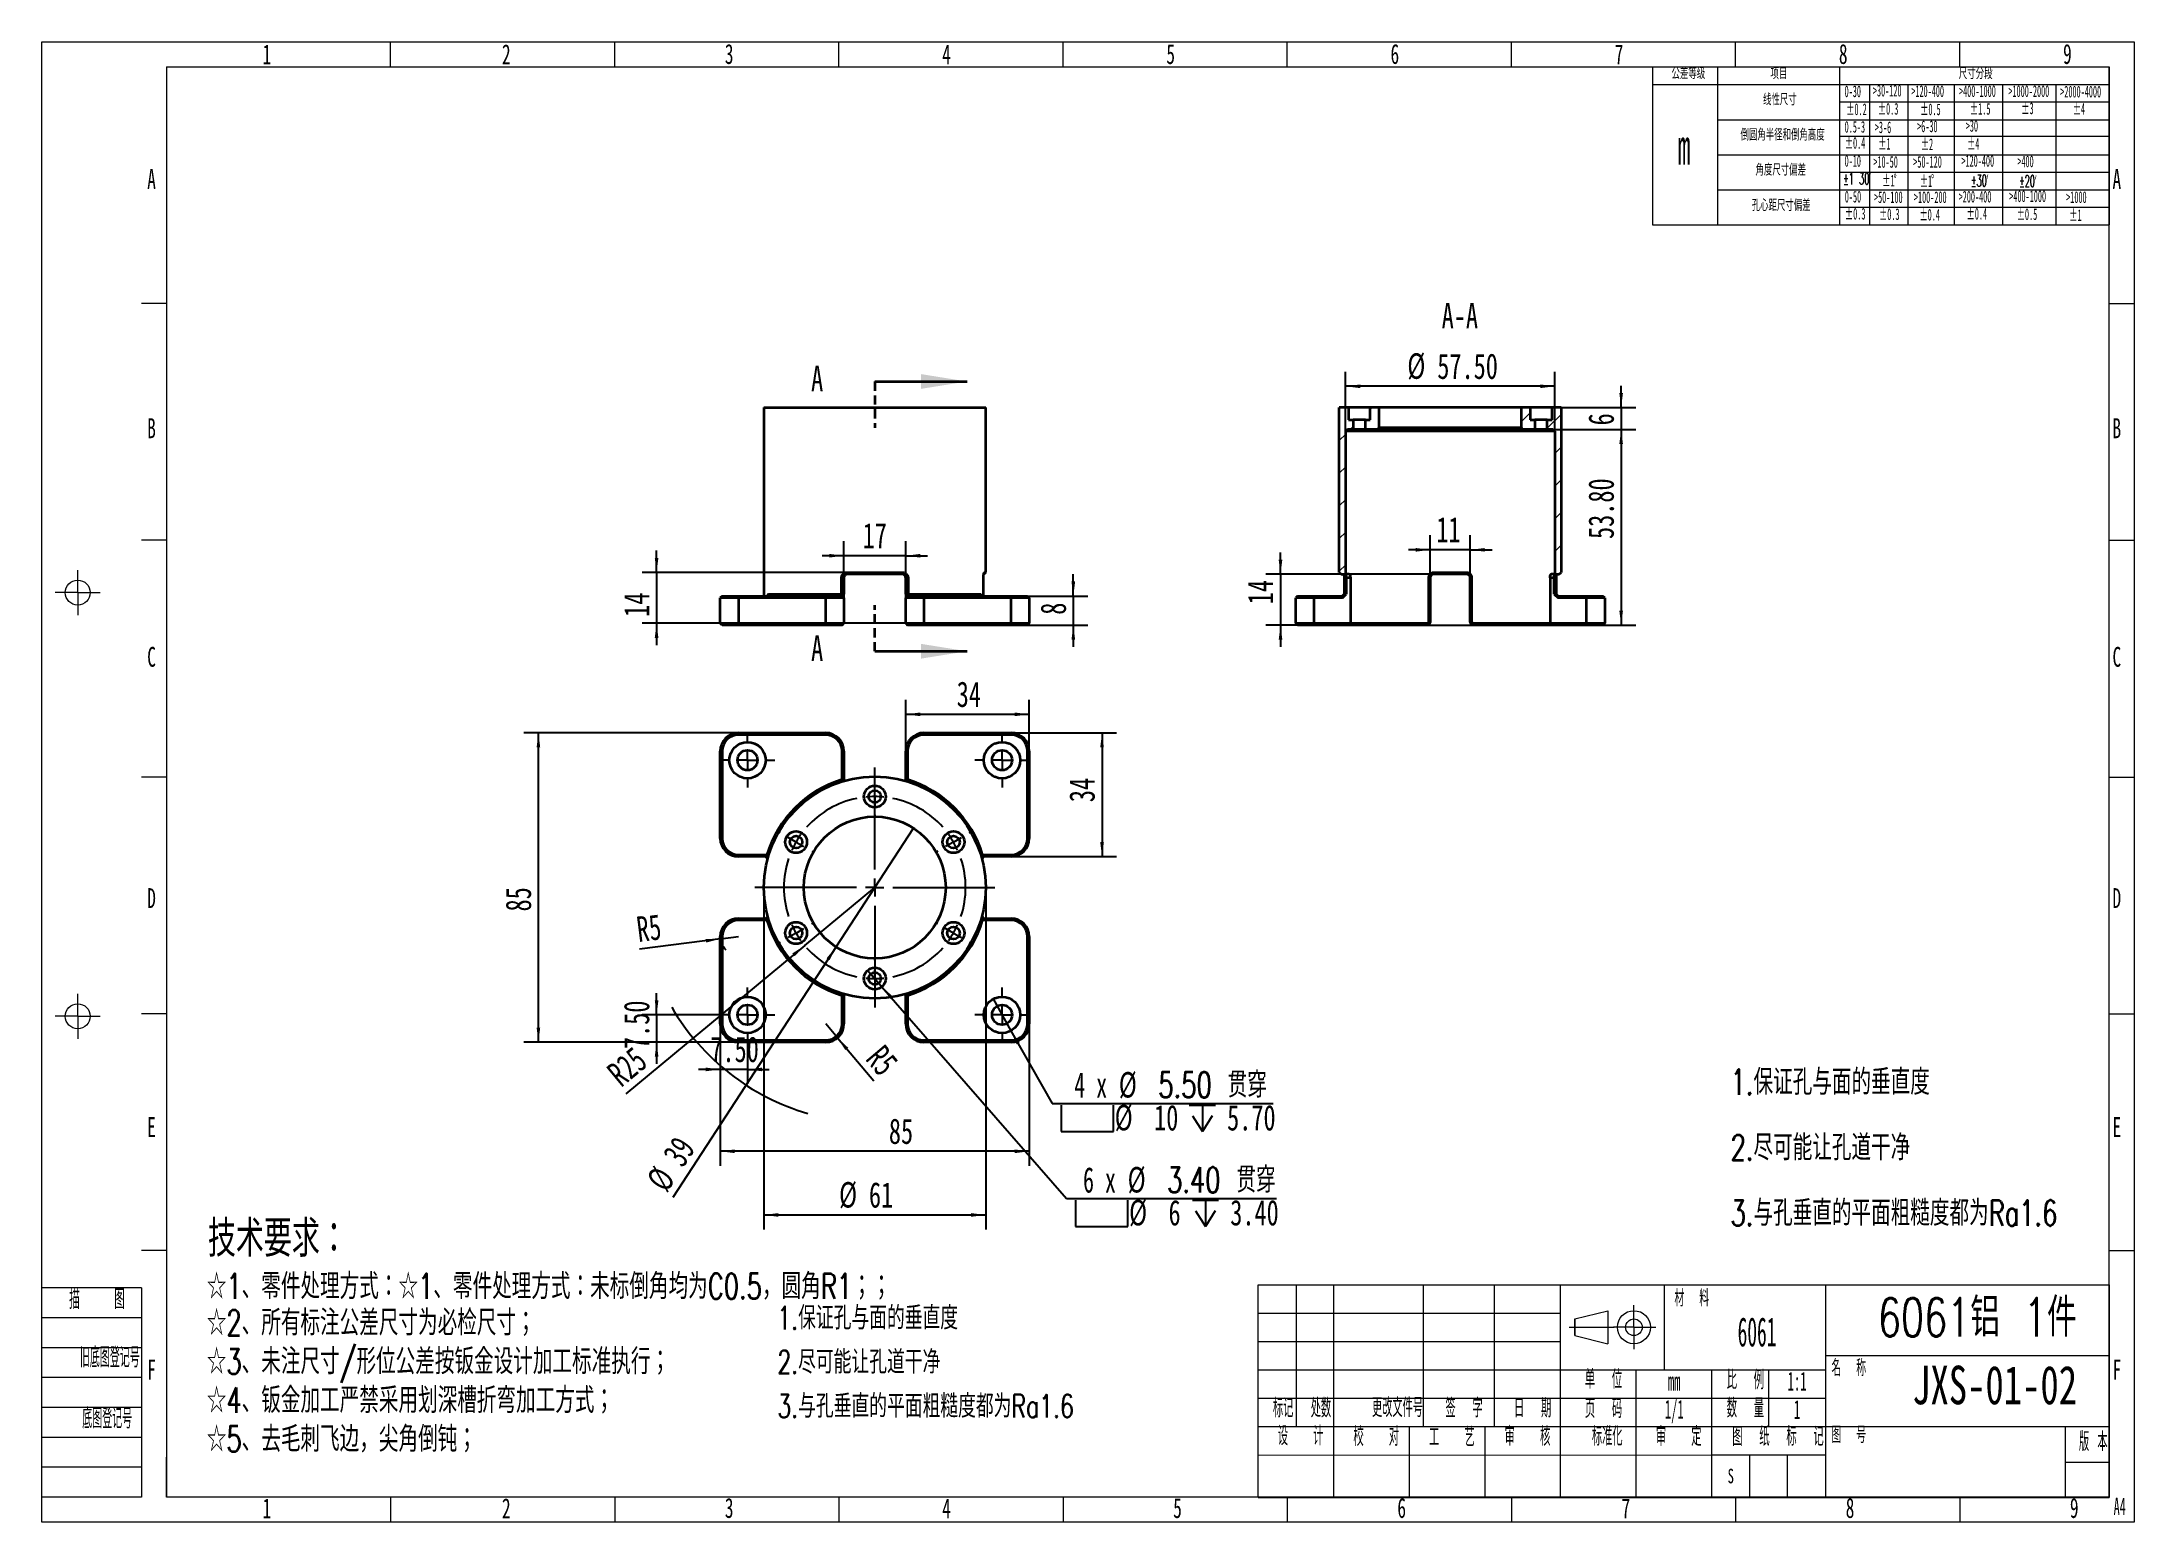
# Model space of a CAD drawing. Header units: millimetres. Extents: x 5 to 292, y 3 to 206.
import ezdxf

# ---------------------------------------------------------------- set-up
doc = ezdxf.new("R2010")
doc.units = ezdxf.units.MM
doc.linetypes.add('HIDDEN', pattern=[1.905, 1.27, -0.635])
doc.layers.add('10', color=7, linetype='Continuous')
doc.layers.add('SLD-0', color=7, linetype='Continuous')
doc.layers.add('粗实线层', color=7, linetype='Continuous', lineweight=25)
doc.styles.add('SLDTEXTSTYLE0', font='TXT', dxfattribs={"width": 0.7, "bigfont": 'bigfont'})
doc.styles.add('SLDTEXTSTYLE1', font='TXT', dxfattribs={"width": 0.7})
doc.styles.add('SLDTEXTSTYLE10', font='TXT', dxfattribs={"width": 0.510549})
doc.styles.add('SLDTEXTSTYLE11', font='TXT', dxfattribs={"width": 0.516878})
doc.styles.add('SLDTEXTSTYLE12', font='TXT', dxfattribs={"width": 0.516878, "bigfont": 'bigfont'})
doc.styles.add('SLDTEXTSTYLE13', font='TXT', dxfattribs={"width": 0.633333})
doc.styles.add('SLDTEXTSTYLE2', font='TXT', dxfattribs={"width": 0.49, "bigfont": 'bigfont'})
doc.styles.add('SLDTEXTSTYLE3', font='TXT', dxfattribs={"width": 0.495, "bigfont": 'bigfont'})
doc.styles.add('SLDTEXTSTYLE4', font='TXT', dxfattribs={"width": 0.496, "bigfont": 'bigfont'})
doc.styles.add('SLDTEXTSTYLE5', font='TXT', dxfattribs={"width": 0.5125, "bigfont": 'bigfont'})
doc.styles.add('SLDTEXTSTYLE6', font='TXT', dxfattribs={"width": 0.49})
doc.styles.add('SLDTEXTSTYLE7', font='TXT', dxfattribs={"width": 0.638186})
doc.styles.add('SLDTEXTSTYLE8', font='TXT', dxfattribs={"width": 0.484951, "bigfont": 'bigfont'})
doc.styles.add('SLDTEXTSTYLE9', font='TXT', dxfattribs={"width": 0.454852, "bigfont": 'bigfont'})
doc.dimstyles.new('SLDDIMSTYLE0', dxfattribs={"dimtxt": 3.5, "dimasz": 2, "dimexe": 0, "dimexo": 0.0625, "dimgap": 0.875, "dimtad": 2, "dimlfac": 2, "dimrnd": 1e-09, "dimzin": 12, "dimdsep": 46, "dimtxsty": 'SLDTEXTSTYLE1', "dimsah": 1, "dimcen": 0.09, "dimadec": 0, "dimazin": 3, "dimtfac": 1, "dimtmove": 0, "dimatfit": 0, "dimfxl": 0, "dimfrac": 2, "dimtolj": 1, "dimtzin": 12, "dimarcsym": 0})
doc.dimstyles.new('SLDDIMSTYLE1', dxfattribs={"dimtxt": 3.5, "dimasz": 2, "dimexe": 0, "dimexo": 0.0625, "dimgap": 0.875, "dimtad": 0, "dimtih": 1, "dimtoh": 1, "dimlfac": 2, "dimrnd": 1e-09, "dimzin": 4, "dimdsep": 46, "dimtxsty": 'SLDTEXTSTYLE1', "dimblk1": 'NONE', "dimsah": 1, "dimcen": 0, "dimadec": 0, "dimazin": 1, "dimtfac": 1, "dimtmove": 0, "dimatfit": 3, "dimldrblk": 'NONE', "dimfxl": 0, "dimfrac": 2, "dimtolj": 1, "dimtzin": 12, "dimarcsym": 0})
doc.dimstyles.new('SLDDIMSTYLE2', dxfattribs={"dimtxt": 3.5, "dimasz": 2, "dimexe": 0, "dimexo": 0.0625, "dimgap": 0.875, "dimtad": 2, "dimlfac": 2, "dimrnd": 1e-09, "dimzin": 12, "dimdsep": 46, "dimtxsty": 'SLDTEXTSTYLE1', "dimblk1": 'NONE', "dimsah": 1, "dimcen": 0, "dimadec": 0, "dimazin": 3, "dimtfac": 1, "dimtmove": 0, "dimatfit": 3, "dimldrblk": 'NONE', "dimfxl": 0, "dimfrac": 2, "dimtolj": 1, "dimtzin": 12, "dimarcsym": 0})
doc.dimstyles.new('SLDDIMSTYLE3', dxfattribs={"dimtxt": 3.5, "dimasz": 2, "dimexe": 0, "dimexo": 0.0625, "dimgap": 0.875, "dimtad": 2, "dimlfac": 2, "dimrnd": 1e-09, "dimzin": 12, "dimdsep": 46, "dimtxsty": 'SLDTEXTSTYLE1', "dimsah": 1, "dimcen": 0, "dimadec": 0, "dimazin": 3, "dimtfac": 1, "dimtofl": 0, "dimtmove": 0, "dimatfit": 3, "dimfxl": 0, "dimfrac": 2, "dimtolj": 1, "dimtzin": 12, "dimarcsym": 0})
doc.dimstyles.new('SLDDIMSTYLE4', dxfattribs={"dimtxt": 3.5, "dimasz": 2, "dimexe": 0, "dimexo": 0.0625, "dimgap": 0.875, "dimtad": 2, "dimlfac": 2, "dimrnd": 1e-09, "dimzin": 12, "dimdsep": 46, "dimtxsty": 'SLDTEXTSTYLE1', "dimsah": 1, "dimcen": 0.09, "dimadec": 0, "dimazin": 3, "dimtfac": 1, "dimtofl": 0, "dimtmove": 0, "dimatfit": 3, "dimfxl": 0, "dimfrac": 2, "dimtolj": 1, "dimtzin": 12, "dimarcsym": 0})
doc.dimstyles.new('SLDDIMSTYLE5', dxfattribs={"dimtxt": 3.5, "dimasz": 2, "dimexe": 0, "dimexo": 0.0625, "dimgap": 0.875, "dimtad": 2, "dimlfac": 2, "dimrnd": 1e-09, "dimzin": 4, "dimdsep": 46, "dimtxsty": 'SLDTEXTSTYLE1', "dimsah": 1, "dimcen": 0.09, "dimadec": 0, "dimazin": 1, "dimtfac": 1, "dimtmove": 0, "dimatfit": 0, "dimfxl": 0, "dimfrac": 2, "dimtolj": 1, "dimtzin": 12, "dimarcsym": 0})
doc.dimstyles.new('SLDDIMSTYLE6', dxfattribs={"dimtxt": 3.5, "dimasz": 2, "dimexe": 0, "dimexo": 0.0625, "dimgap": 0.875, "dimtad": 2, "dimlfac": 2, "dimrnd": 1e-09, "dimzin": 4, "dimdsep": 46, "dimtxsty": 'SLDTEXTSTYLE1', "dimsah": 1, "dimcen": 0.09, "dimadec": 0, "dimazin": 1, "dimtfac": 1, "dimtofl": 0, "dimtmove": 0, "dimatfit": 3, "dimfxl": 0, "dimfrac": 2, "dimtolj": 1, "dimtzin": 12, "dimarcsym": 0})

msp = doc.modelspace()

# ---------------------------------------------------------------- texts
at = {"color": 7, "linetype": 'Continuous', "char_height": 3.5, "attachment_point": 1, "style": 'SLDTEXTSTYLE1'}
for insert in [(110.2727, 161.7334), (110.2727, 124.6573)]:
    msp.add_mtext('A', dxfattribs=dict(at, insert=insert))
at = {"layer": '10', "insert": (199.4825, 170.357), "char_height": 3.5, "attachment_point": 2, "style": 'SLDTEXTSTYLE1'}
msp.add_mtext('A-A', dxfattribs=at)
at = {"layer": 'SLD-0'}
for s, insert, char_height, attachment_point, style in [('1', (34.8548, 205.9063), 2.74, 1, 'SLDTEXTSTYLE7'), ('2', (67.7712, 205.9063), 2.74, 1, 'SLDTEXTSTYLE7'), ('3', (98.4143, 205.9529), 2.74, 1, 'SLDTEXTSTYLE7'), ('4', (128.2998, 205.8954), 2.74, 1, 'SLDTEXTSTYLE7'), ('5', (159.1248, 205.942), 2.74, 1, 'SLDTEXTSTYLE7'), ('6', (189.9498, 205.9529), 2.74, 1, 'SLDTEXTSTYLE7'), ('7', (220.7748, 205.8954), 2.74, 1, 'SLDTEXTSTYLE7'), ('8', (251.5998, 205.9529), 2.74, 1, 'SLDTEXTSTYLE7'), ('9', (282.4248, 205.9529), 2.74, 1, 'SLDTEXTSTYLE7'), ('公差等级', (228.5869, 202.7317), 1.6, 1, 'SLDTEXTSTYLE12'), ('项目', (242.1925, 202.7099), 1.6, 1, 'SLDTEXTSTYLE12'), ('尺寸分段', (268.0924, 202.7221), 1.6, 1, 'SLDTEXTSTYLE12'), ('线性尺寸', (241.1637, 199.1276), 1.6, 1, 'SLDTEXTSTYLE12'), ('0-30', (252.3879, 200.253), 1.6, 1, 'SLDTEXTSTYLE11'), ('>30-120', (256.2771, 200.342), 1.6, 1, 'SLDTEXTSTYLE11'), ('>120-400', (261.5573, 200.2751), 1.6, 1, 'SLDTEXTSTYLE11'), ('>400-1000', (268.1181, 200.2751), 1.6, 1, 'SLDTEXTSTYLE11'), ('>1000-2000', (274.9028, 200.2751), 1.6, 1, 'SLDTEXTSTYLE11'), ('>2000-4000', (282.0315, 200.2082), 1.6, 1, 'SLDTEXTSTYLE11'), ('±0.2', (252.6171, 197.7777), 1.6, 1, 'SLDTEXTSTYLE11'), ('±0.3', (256.9655, 197.8446), 1.6, 1, 'SLDTEXTSTYLE11'), ('±0.5', (262.7809, 197.7737), 1.6, 1, 'SLDTEXTSTYLE11'), ('±1.5', (269.6282, 197.8406), 1.6, 1, 'SLDTEXTSTYLE11'), ('±3', (276.69, 197.9075), 1.6, 1, 'SLDTEXTSTYLE11'), ('±4', (283.7612, 197.8406), 1.6, 1, 'SLDTEXTSTYLE11'), ('m', (229.4354, 194.3517), 5, 1, 'SLDTEXTSTYLE11'), ('倒圆角半径和倒角高度', (238.0746, 194.2849), 1.6, 1, 'SLDTEXTSTYLE12'), ('0.5-3', (252.3879, 195.3694), 1.6, 1, 'SLDTEXTSTYLE11'), ('±0.4', (252.4164, 193.1617), 1.6, 1, 'SLDTEXTSTYLE11'), ('>3-6', (256.5357, 195.3025), 1.6, 1, 'SLDTEXTSTYLE11'), ('±1', (257.0092, 193.0337), 1.6, 1, 'SLDTEXTSTYLE11'), ('>6-30', (262.3559, 195.4363), 1.6, 1, 'SLDTEXTSTYLE11'), ('±2', (262.8731, 192.9726), 1.6, 1, 'SLDTEXTSTYLE11'), ('>30', (269.0458, 195.5032), 1.6, 1, 'SLDTEXTSTYLE11'), ('±4', (269.2261, 193.0337), 1.6, 1, 'SLDTEXTSTYLE11'), ('0-10', (252.3879, 190.6864), 1.6, 1, 'SLDTEXTSTYLE11'), ('>10-50', (256.335, 190.5526), 1.6, 1, 'SLDTEXTSTYLE11'), ('>50-120', (261.8207, 190.5526), 1.6, 1, 'SLDTEXTSTYLE11'), ('>120-400', (268.4437, 190.6864), 1.6, 1, 'SLDTEXTSTYLE11'), ('>400', (276.1372, 190.6195), 1.6, 1, 'SLDTEXTSTYLE11'), ('A', (18.9878, 188.7658), 2.74, 1, 'SLDTEXTSTYLE7'), ('角度尺寸偏差', (240.1346, 189.467), 1.6, 1, 'SLDTEXTSTYLE12'), ('±1 30′', (252.1782, 188.2375), 1.5875, 1, 'SLDTEXTSTYLE12'), ('±30′', (269.7496, 187.9792), 1.6, 1, 'SLDTEXTSTYLE12'), ('±20′', (276.3727, 187.9123), 1.6, 1, 'SLDTEXTSTYLE12'), ('A', (289.2203, 188.7658), 2.74, 1, 'SLDTEXTSTYLE7'), ('孔心距尺寸偏差', (239.6089, 184.5968), 1.6, 1, 'SLDTEXTSTYLE12'), ('0-50', (252.413, 185.7689), 1.6, 1, 'SLDTEXTSTYLE11'), ('>50-100', (256.427, 185.702), 1.6, 1, 'SLDTEXTSTYLE11'), ('>100-200', (261.9127, 185.702), 1.6, 1, 'SLDTEXTSTYLE11'), ('>200-400', (268.0675, 185.7689), 1.6, 1, 'SLDTEXTSTYLE11'), ('>400-1000', (275.025, 185.8358), 1.6, 1, 'SLDTEXTSTYLE11'), ('>1000', (282.8522, 185.702), 1.6, 1, 'SLDTEXTSTYLE11'), ('±0.3', (252.4415, 183.4274), 1.6, 1, 'SLDTEXTSTYLE11'), ('±0.3', (257.1245, 183.3605), 1.6, 1, 'SLDTEXTSTYLE11'), ('±0.4', (262.6771, 183.2936), 1.6, 1, 'SLDTEXTSTYLE11'), ('±0.4', (269.1663, 183.4274), 1.6, 1, 'SLDTEXTSTYLE11'), ('±0.5', (276.057, 183.3605), 1.6, 1, 'SLDTEXTSTYLE11'), ('±1', (283.2821, 183.2267), 1.6, 1, 'SLDTEXTSTYLE11'), ('B', (18.9878, 154.5154), 2.74, 1, 'SLDTEXTSTYLE7'), ('B', (289.2203, 154.5154), 2.74, 1, 'SLDTEXTSTYLE7'), ('C', (18.9878, 123.0979), 2.74, 1, 'SLDTEXTSTYLE7'), ('C', (289.2203, 123.0979), 2.74, 1, 'SLDTEXTSTYLE7'), ('D', (18.9878, 89.9341), 2.74, 1, 'SLDTEXTSTYLE7'), ('D', (289.2203, 89.9341), 2.74, 1, 'SLDTEXTSTYLE7'), ('E', (18.9878, 58.4696), 2.74, 1, 'SLDTEXTSTYLE7'), ('E', (289.2203, 58.4696), 2.74, 1, 'SLDTEXTSTYLE7'), ('描    图', (12.0797, 34.8098), 2.74, 2, 'SLDTEXTSTYLE8'), ('材  料', (228.994, 34.7233), 2.275, 1, 'SLDTEXTSTYLE5'), ('6061', (240.3458, 30.9502), 4, 2, 'SLDTEXTSTYLE6'), ('旧底图登记号', (13.8474, 26.8077), 2.74, 2, 'SLDTEXTSTYLE9'), ('F', (18.9878, 25.1372), 2.74, 1, 'SLDTEXTSTYLE7'), ('单  位', (219.2387, 23.7356), 2.6, 2, 'SLDTEXTSTYLE3'), ('比  例', (238.7369, 23.6571), 2.6, 2, 'SLDTEXTSTYLE3'), ('1:1', (245.8553, 23.4723), 2.6, 2, 'SLDTEXTSTYLE6'), ('名  称', (250.5704, 25.1418), 2.275, 1, 'SLDTEXTSTYLE5'), ('F', (289.2203, 25.1372), 2.74, 1, 'SLDTEXTSTYLE7'), ('mm', (228.9526, 23.4672), 2.6, 2, 'SLDTEXTSTYLE6'), ('底图登记号', (13.4829, 18.4141), 2.74, 2, 'SLDTEXTSTYLE9'), ('标记', (175.1822, 19.7844), 2.6, 2, 'SLDTEXTSTYLE2'), ('处数', (180.384, 19.781), 2.6, 2, 'SLDTEXTSTYLE2'), ('更改文件号', (190.9086, 19.8401), 2.6, 2, 'SLDTEXTSTYLE2'), ('签  字', (200.0637, 19.7889), 2.6, 2, 'SLDTEXTSTYLE3'), ('日  期', (209.4887, 19.781), 2.6, 2, 'SLDTEXTSTYLE3'), ('页  码', (219.2369, 19.6979), 2.6, 2, 'SLDTEXTSTYLE3'), ('1/1', (228.967, 19.6101), 2.6, 2, 'SLDTEXTSTYLE6'), ('数  量', (238.7405, 19.781), 2.6, 2, 'SLDTEXTSTYLE3'), ('1', (245.8494, 19.5723), 2.6, 2, 'SLDTEXTSTYLE6'), ('设   计', (177.5827, 15.9635), 2.6, 2, 'SLDTEXTSTYLE4'), ('校   对', (187.9845, 15.8718), 2.6, 2, 'SLDTEXTSTYLE4'), ('工   艺', (198.3813, 15.7889), 2.6, 2, 'SLDTEXTSTYLE4'), ('审   核', (208.7827, 15.889), 2.6, 2, 'SLDTEXTSTYLE4'), ('标准化', (219.7487, 15.8993), 2.6, 2, 'SLDTEXTSTYLE2'), ('审   定', (229.5799, 15.8753), 2.6, 2, 'SLDTEXTSTYLE4'), ('图  纸  标  记', (243.2237, 15.8843), 2.6, 2, 'SLDTEXTSTYLE4'), ('图  号', (250.5672, 15.9471), 2.275, 1, 'SLDTEXTSTYLE5'), ('版 本', (286.5785, 15.165), 2.6, 2, 'SLDTEXTSTYLE2'), ('S', (236.7324, 10.1397), 2, 2, 'SLDTEXTSTYLE7'), ('1', (34.8548, 6.0725), 2.74, 1, 'SLDTEXTSTYLE7'), ('2', (67.7712, 6.0725), 2.74, 1, 'SLDTEXTSTYLE7'), ('3', (98.4143, 6.1191), 2.74, 1, 'SLDTEXTSTYLE7'), ('4', (128.2998, 6.0615), 2.74, 1, 'SLDTEXTSTYLE7'), ('5', (160.0643, 6.1081), 2.74, 1, 'SLDTEXTSTYLE7'), ('6', (190.8893, 6.1191), 2.74, 1, 'SLDTEXTSTYLE7'), ('7', (221.7143, 6.0615), 2.74, 1, 'SLDTEXTSTYLE7'), ('8', (252.5393, 6.1191), 2.74, 1, 'SLDTEXTSTYLE7'), ('9', (283.3643, 6.1191), 2.74, 1, 'SLDTEXTSTYLE7'), ('A4', (290.2162, 6.1854), 2.3975, 2, 'SLDTEXTSTYLE10')]:
    msp.add_mtext(s, dxfattribs=dict(at, insert=insert, char_height=char_height, attachment_point=attachment_point, style=style))
at = {"layer": '粗实线层', "attachment_point": 1}
for s, insert, char_height, style in [('技术要求：', (27.3302, 44.27), 5, 'SLDTEXTSTYLE0'), ('☆1、零件处理方式：☆1、零件处理方式：未标倒角均为C0.5，圆角R1；；', (27.1808, 36.9672), 3.5, 'SLDTEXTSTYLE0'), ('6061铝 1件', (256.9683, 33.5966), 5.29167, 'SLDTEXTSTYLE0'), ('JXS-01-02', (261.6721, 24.2944), 5.29167, 'SLDTEXTSTYLE1')]:
    msp.add_mtext(s, dxfattribs=dict(at, insert=insert, char_height=char_height, style=style))

# ---------------------------------------------------------------- blocks, each defined once
blk = doc.blocks.new('SW_NOTE_0')
at = {"layer": '粗实线层', "color": 0, "char_height": 3.5, "attachment_point": 1, "style": 'SLDTEXTSTYLE0'}
for s, insert in [('1.保证孔与面的垂直度', (0, 4.51)), ('2.尽可能让孔道干净', (0, -4.49)), ('3.与孔垂直的平面粗糙度都为Ra1.6', (0, -13.49))]:
    blk.add_mtext(s, dxfattribs=dict(at, insert=insert))
blk = doc.blocks.new('SW_NOTE_0_1')
at = {"layer": 'SLD-0', "color": 0, "char_height": 3.5, "attachment_point": 1, "style": 'SLDTEXTSTYLE0'}
for s, insert in [('☆2、所有标注公差尺寸为必检尺寸；', (0, 4.51)), ('☆3、未注尺寸/形位公差按钣金设计加工标准执行；', (0, -0.82)), ('☆4、钣金加工严禁采用划深槽折弯加工方式；', (0, -6.15)), ('☆5、去毛刺飞边，尖角倒钝；', (0, -11.48))]:
    blk.add_mtext(s, dxfattribs=dict(at, insert=insert))
blk = doc.blocks.new('SW_NOTE_0_2')
at = {"layer": 'SLD-0', "color": 0, "char_height": 1.6, "attachment_point": 1, "style": 'SLDTEXTSTYLE11'}
for s, insert in [('±1', (0, 2.06)), ('°', (1.55, 2.19))]:
    blk.add_mtext(s, dxfattribs=dict(at, insert=insert))
blk = doc.blocks.new('SW_NOTE_0_3')
at = {"layer": 'SLD-0', "color": 0, "char_height": 1.6, "attachment_point": 1, "style": 'SLDTEXTSTYLE11'}
for s, insert in [('±1', (0, 2.06)), ('°', (1.55, 2.19))]:
    blk.add_mtext(s, dxfattribs=dict(at, insert=insert))
blk = doc.blocks.new('SW_NOTE_0_4')
at = {"layer": '粗实线层', "color": 0, "char_height": 3.175, "attachment_point": 1, "style": 'SLDTEXTSTYLE0'}
for s, insert in [('1.保证孔与面的垂直度', (0, 4.09)), ('2.尽可能让孔道干净', (0, -1.97)), ('3.与孔垂直的平面粗糙度都为Ra1.6', (0, -8.03))]:
    blk.add_mtext(s, dxfattribs=dict(at, insert=insert))
blk = doc.blocks.new('_D')
at = {"layer": '10'}
for p, q in [((114.78, 135.62), (111.78, 135.62)), ((114.78, 132.58), (114.78, 137.62)), ((123.28, 135.62), (114.78, 135.62)), ((123.28, 132.58), (123.28, 137.62)), ((123.28, 135.62), (126.28, 135.62))]:
    blk.add_line(p, q, dxfattribs=at)
for points in [[(114.78, 135.62), (112.78, 135.87), (112.78, 135.37)], [(123.28, 135.62), (125.28, 135.37), (125.28, 135.87)]]:
    blk.add_solid(points, dxfattribs=at)
at = {"layer": '10', "insert": (117.36, 140.13), "char_height": 3.5, "attachment_point": 1, "style": 'SLDTEXTSTYLE1'}
blk.add_mtext('17', dxfattribs=at)
blk = doc.blocks.new('_D_1')
at = {"layer": '10'}
for p, q in [((89.03, 133.33), (89.03, 136.33)), ((115.22, 133.33), (87.03, 133.33)), ((89.03, 133.33), (89.03, 126.33)), ((123.28, 126.33), (87.03, 126.33)), ((89.03, 126.33), (89.03, 123.33))]:
    blk.add_line(p, q, dxfattribs=at)
for points in [[(89.03, 133.33), (89.28, 135.33), (88.78, 135.33)], [(89.03, 126.33), (88.78, 124.33), (89.28, 124.33)]]:
    blk.add_solid(points, dxfattribs=at)
at = {"layer": '10', "insert": (84.52, 127.22), "char_height": 3.5, "attachment_point": 1, "rotation": 90, "style": 'SLDTEXTSTYLE1'}
blk.add_mtext('14', dxfattribs=at)
blk = doc.blocks.new('_D_2')
at = {"layer": '10'}
for p, q in [((146.33, 130.08), (146.33, 133.08)), ((140.03, 130.08), (148.33, 130.08)), ((146.33, 130.08), (146.33, 126.08)), ((137.91, 126.08), (148.33, 126.08)), ((146.33, 126.08), (146.33, 123.08))]:
    blk.add_line(p, q, dxfattribs=at)
for points in [[(146.33, 130.08), (146.58, 132.08), (146.08, 132.08)], [(146.33, 126.08), (146.08, 124.08), (146.58, 124.08)]]:
    blk.add_solid(points, dxfattribs=at)
at = {"layer": '10', "insert": (141.82, 127.51), "char_height": 3.5, "attachment_point": 1, "rotation": 90, "style": 'SLDTEXTSTYLE1'}
blk.add_mtext('8', dxfattribs=at)
blk = doc.blocks.new('SW_SYMBOL_HOLE_SPOT')
at = {"layer": '10', "color": 0}
for p, q in [((0, 875), (0, 75)), ((1600, 75), (1600, 875)), ((0, 75), (1600, 75))]:
    blk.add_line(p, q, dxfattribs=at)
blk = doc.blocks.new('SW_SYMBOL_HOLE_DEPTH')
at = {"layer": '10', "color": 0}
for p, q in [((0, 875), (800, 875)), ((400, 875), (400, 75)), ((100, 555), (400, 75)), ((700, 555), (400, 75))]:
    blk.add_line(p, q, dxfattribs=at)
blk = doc.blocks.new('_D_3')
at = {"layer": '10'}
for p, q in [((135.31, 74.7), (137.76, 70.34)), ((137.76, 70.34), (143.4, 60.32)), ((143.4, 60.32), (173.83, 60.32))]:
    blk.add_line(p, q, dxfattribs=at)
blk.add_solid([(137.76, 70.34), (138.52, 68.47), (138.96, 68.72)], dxfattribs=at)
at = {"layer": '10', "xscale": 0.004511737089201878, "yscale": 0.004511737089201878, "zscale": 0.004511737089201878}
for name, p in [('SW_SYMBOL_HOLE_SPOT', (144.65, 56.14)), ('SW_SYMBOL_HOLE_DEPTH', (162.27, 56.14))]:
    blk.add_blockref(name, p, dxfattribs=at)
at = {"layer": '10', "char_height": 3.5, "attachment_point": 1}
for s, insert, style in [('4 x', (146.46, 64.65), 'SLDTEXTSTYLE13'), ('%%c', (152.59, 64.66), 'SLDTEXTSTYLE1'), ('5.50 贯穿', (158.02, 64.65), 'SLDTEXTSTYLE0'), ('%%c', (152.02, 60.15), 'SLDTEXTSTYLE1'), ('10', (157.44, 60.13), 'SLDTEXTSTYLE1'), ('5.70', (167.48, 60.13), 'SLDTEXTSTYLE1')]:
    blk.add_mtext(s, dxfattribs=dict(at, insert=insert, style=style))
blk = doc.blocks.new('_None')
blk = doc.blocks.new('_D_4')
at = {"layer": '10'}
for p, q in [((118.05, 78.65), (120.02, 76.39)), ((120.02, 76.39), (145.38, 47.26)), ((145.38, 47.26), (174.27, 47.26))]:
    blk.add_line(p, q, dxfattribs=at)
blk.add_solid([(120.02, 76.39), (121.14, 74.71), (121.52, 75.04)], dxfattribs=at)
at = {"layer": '10', "xscale": 0.004511737089201878, "yscale": 0.004511737089201878, "zscale": 0.004511737089201878}
for name, p in [('SW_SYMBOL_HOLE_SPOT', (146.63, 43.09)), ('SW_SYMBOL_HOLE_DEPTH', (162.7, 43.09))]:
    blk.add_blockref(name, p, dxfattribs=at)
at = {"layer": '10', "char_height": 3.5, "attachment_point": 1}
for s, insert, style in [('3.40 贯穿', (159.22, 51.59), 'SLDTEXTSTYLE0'), ('6 x', (147.67, 51.59), 'SLDTEXTSTYLE13'), ('%%c', (153.8, 51.61), 'SLDTEXTSTYLE1'), ('%%c', (154, 47.09), 'SLDTEXTSTYLE1'), ('6', (159.42, 47.08), 'SLDTEXTSTYLE1'), ('3.40', (167.91, 47.08), 'SLDTEXTSTYLE1')]:
    blk.add_mtext(s, dxfattribs=dict(at, insert=insert, style=style))
blk = doc.blocks.new('_D_5')
at = {"layer": '10'}
for q in [(124.36, 98.19), (91.25, 47.4)]:
    blk.add_line((113.71, 81.85), q, dxfattribs=at)
blk.add_solid([(113.71, 81.85), (112.41, 80.31), (112.82, 80.04)], dxfattribs=at)
at = {"layer": '10', "char_height": 3.5, "attachment_point": 1, "rotation": 56.8996, "style": 'SLDTEXTSTYLE1'}
for s, insert in [('39', (89.72, 53.31)), ('%%c', (87.46, 49.87))]:
    blk.add_mtext(s, dxfattribs=dict(at, insert=insert))
blk = doc.blocks.new('_D_6')
at = {"layer": '10'}
for q in [(119.03, 90.02), (84.8, 61.68)]:
    blk.add_line((109.4, 82.05), q, dxfattribs=at)
blk.add_arc((119.03, 90.02), 32.41, 210.521, 253.5071, dxfattribs=at)
blk.add_solid([(109.4, 82.05), (107.7, 80.97), (108.02, 80.58)], dxfattribs=at)
at = {"layer": '10', "insert": (81.92, 65.16), "char_height": 3.5, "attachment_point": 1, "rotation": 39.6113, "style": 'SLDTEXTSTYLE1'}
blk.add_mtext('R25', dxfattribs=at)
blk = doc.blocks.new('_D_7')
at = {"layer": '10'}
for p, q in [((97.78, 71.27), (97.78, 51.77)), ((140.28, 71.27), (140.28, 51.77)), ((140.28, 53.77), (97.78, 53.77))]:
    blk.add_line(p, q, dxfattribs=at)
for points in [[(97.78, 53.77), (99.78, 53.52), (99.78, 54.02)], [(140.28, 53.77), (138.28, 54.02), (138.28, 53.52)]]:
    blk.add_solid(points, dxfattribs=at)
at = {"layer": '10', "insert": (120.97, 58.28), "char_height": 3.5, "attachment_point": 1, "style": 'SLDTEXTSTYLE1'}
blk.add_mtext('85', dxfattribs=at)
blk = doc.blocks.new('_D_8')
at = {"layer": '10'}
for p, q in [((100.28, 111.27), (70.78, 111.27)), ((72.78, 68.77), (72.78, 111.27)), ((100.28, 68.77), (70.78, 68.77))]:
    blk.add_line(p, q, dxfattribs=at)
for points in [[(72.78, 111.27), (72.53, 109.27), (73.03, 109.27)], [(72.78, 68.77), (73.03, 70.77), (72.53, 70.77)]]:
    blk.add_solid(points, dxfattribs=at)
at = {"layer": '10', "insert": (68.27, 86.73), "char_height": 3.5, "attachment_point": 1, "rotation": 90, "style": 'SLDTEXTSTYLE1'}
blk.add_mtext('85', dxfattribs=at)
blk = doc.blocks.new('_D_9')
at = {"layer": '10'}
for p, q in [((103.78, 90.02), (103.78, 43.02)), ((134.28, 90.02), (134.28, 43.02)), ((103.78, 45.02), (134.28, 45.02))]:
    blk.add_line(p, q, dxfattribs=at)
for points in [[(103.78, 45.02), (105.78, 44.77), (105.78, 45.27)], [(134.28, 45.02), (132.28, 45.27), (132.28, 44.77)]]:
    blk.add_solid(points, dxfattribs=at)
at = {"layer": '10', "char_height": 3.5, "attachment_point": 1, "style": 'SLDTEXTSTYLE1'}
for s, insert in [('%%c', (114.12, 49.54)), ('61', (118.23, 49.53))]:
    blk.add_mtext(s, dxfattribs=dict(at, insert=insert))
blk = doc.blocks.new('_D_10')
at = {"layer": '10'}
for p, q in [((89.03, 72.52), (89.03, 75.52)), ((97.78, 72.52), (87.03, 72.52)), ((89.03, 72.52), (89.03, 68.77)), ((100.28, 68.77), (87.03, 68.77)), ((89.03, 68.77), (89.03, 65.77))]:
    blk.add_line(p, q, dxfattribs=at)
for points in [[(89.03, 72.52), (89.28, 74.52), (88.78, 74.52)], [(89.03, 68.77), (88.78, 66.77), (89.28, 66.77)]]:
    blk.add_solid(points, dxfattribs=at)
at = {"layer": '10', "insert": (84.52, 67.82), "char_height": 3.5, "attachment_point": 1, "rotation": 90, "style": 'SLDTEXTSTYLE1'}
blk.add_mtext('7.50', dxfattribs=at)
blk = doc.blocks.new('_D_11')
at = {"layer": '10'}
for p, q in [((97.78, 71.27), (97.78, 63.02)), ((101.53, 68.77), (101.53, 63.02)), ((97.78, 65.02), (94.78, 65.02)), ((101.53, 65.02), (97.78, 65.02)), ((101.53, 65.02), (104.53, 65.02))]:
    blk.add_line(p, q, dxfattribs=at)
for points in [[(97.78, 65.02), (95.78, 65.27), (95.78, 64.77)], [(101.53, 65.02), (103.53, 64.77), (103.53, 65.27)]]:
    blk.add_solid(points, dxfattribs=at)
at = {"layer": '10', "insert": (96.42, 69.53), "char_height": 3.5, "attachment_point": 1, "style": 'SLDTEXTSTYLE1'}
blk.add_mtext('7.50', dxfattribs=at)
blk = doc.blocks.new('_D_12')
at = {"layer": '10'}
for q in [(112.28, 71.27), (118.89, 63.45)]:
    blk.add_line((113.9, 69.36), q, dxfattribs=at)
blk.add_solid([(113.9, 69.36), (114.99, 67.67), (115.38, 67.99)], dxfattribs=at)
at = {"layer": '10', "insert": (120.31, 68.66), "char_height": 3.5, "attachment_point": 1, "rotation": 310.1807, "style": 'SLDTEXTSTYLE1'}
blk.add_mtext('R5', dxfattribs=at)
blk = doc.blocks.new('_D_13')
at = {"layer": '10'}
for q in [(86.66, 81.55), (100.28, 83.27)]:
    blk.add_line((97.8, 82.96), q, dxfattribs=at)
blk.add_arc((100.28, 83.27), 2.5, 180, 225.8575, dxfattribs=at)
blk.add_solid([(97.8, 82.96), (95.79, 82.95), (95.85, 82.46)], dxfattribs=at)
at = {"layer": '10', "insert": (86.1, 85.99), "char_height": 3.5, "attachment_point": 1, "rotation": 7.1977, "style": 'SLDTEXTSTYLE1'}
blk.add_mtext('R5', dxfattribs=at)
blk = doc.blocks.new('_D_14')
at = {"layer": '10'}
for p, q in [((123.28, 108.77), (123.28, 115.82)), ((140.28, 108.77), (140.28, 115.82)), ((140.28, 113.82), (123.28, 113.82))]:
    blk.add_line(p, q, dxfattribs=at)
for points in [[(123.28, 113.82), (125.28, 113.57), (125.28, 114.07)], [(140.28, 113.82), (138.28, 114.07), (138.28, 113.57)]]:
    blk.add_solid(points, dxfattribs=at)
at = {"layer": '10', "insert": (130.3, 118.34), "char_height": 3.5, "attachment_point": 1, "style": 'SLDTEXTSTYLE1'}
blk.add_mtext('34', dxfattribs=at)
blk = doc.blocks.new('_D_15')
at = {"layer": '10'}
for p, q in [((137.78, 111.27), (152.28, 111.27)), ((150.28, 111.27), (150.28, 94.27)), ((137.78, 94.27), (152.28, 94.27))]:
    blk.add_line(p, q, dxfattribs=at)
for points in [[(150.28, 111.27), (150.03, 109.27), (150.53, 109.27)], [(150.28, 94.27), (150.53, 96.27), (150.03, 96.27)]]:
    blk.add_solid(points, dxfattribs=at)
at = {"layer": '10', "insert": (145.77, 101.75), "char_height": 3.5, "attachment_point": 1, "rotation": 90, "style": 'SLDTEXTSTYLE1'}
blk.add_mtext('34', dxfattribs=at)
blk = doc.blocks.new('SW_CENTERMARKSYMBOL_0')
at = {"layer": '10', "color": 0}
for p, q in [((-10.83, 21.25), (-10.83, 21.5)), ((-10.83, 18.75), (-10.83, 20)), ((-10.83, 18.75), (-10.83, 17.5)), ((-10.83, 8.75), (-10.83, 18.33)), ((-10.83, 16.25), (-10.83, 16)), ((-23.82, 13.75), (-24.03, 13.88)), ((-21.65, 12.5), (-22.73, 13.13)), ((-21.65, 12.5), (-20.57, 11.88)), ((0, 12.5), (-1.08, 11.88)), ((0, 12.5), (1.08, 13.13)), ((2.17, 13.75), (2.38, 13.88)), ((-19.49, 11.25), (-19.27, 11.13)), ((-2.17, 11.25), (-2.38, 11.13)), ((-13.33, 6.25), (-22.9, 6.25)), ((-10.83, 6.25), (-12.08, 6.25)), ((-10.83, 6.25), (-10.83, 7.5)), ((-10.83, 6.25), (-10.83, 5)), ((-10.83, 6.25), (-9.58, 6.25)), ((-8.33, 6.25), (1.25, 6.25)), ((-10.83, 3.75), (-10.83, -5.83)), ((-21.65, 0), (-22.73, -0.63)), ((-21.65, 0), (-20.57, 0.63)), ((-19.49, 1.25), (-19.27, 1.38)), ((-2.17, 1.25), (-2.38, 1.38)), ((0, 0), (-1.08, 0.63)), ((0, 0), (1.08, -0.63)), ((-23.82, -1.25), (-24.03, -1.38)), ((2.17, -1.25), (2.38, -1.38)), ((-10.83, -3.75), (-10.83, -3.5)), ((-10.83, -6.25), (-10.83, -5)), ((-10.83, -6.25), (-10.83, -7.5)), ((-10.83, -8.75), (-10.83, -9))]:
    blk.add_line(p, q, dxfattribs=at)
for start, end in [(101.4592, 138.5408), (90, 95.7296), (84.2704, 90), (41.4592, 78.5408), (150, 155.7296), (144.2704, 150), (30, 35.7296), (24.2704, 30), (161.4592, 198.5408), (341.4592, 18.5408), (204.2704, 210), (324.2704, 330), (330, 335.7296), (210, 215.7296), (221.4592, 258.5408), (281.4592, 318.5408), (264.2704, 270), (270, 275.7296)]:
    blk.add_arc((-10.83, 6.25), 12.5, start, end, dxfattribs=at)
blk = doc.blocks.new('SW_CENTERMARKSYMBOL_1')
at = {"layer": '10', "color": 0}
for p, q in [((0, 2.5), (0, 16.5)), ((-2.5, 0), (-16.5, 0)), ((0, 0), (-1.25, 0)), ((0, 0), (0, 1.25)), ((0, 0), (0, -1.25)), ((0, 0), (1.25, 0)), ((2.5, 0), (16.5, 0)), ((0, -2.5), (0, -16.5))]:
    blk.add_line(p, q, dxfattribs=at)
blk = doc.blocks.new('SW_CENTERMARKSYMBOL_2')
at = {"layer": '10', "color": 0}
for p, q in [((0, 2.5), (0, 3.75)), ((-2.5, 0), (-3.75, 0)), ((0, 0), (-1.25, 0)), ((0, 0), (0, 1.25)), ((0, 0), (0, -1.25)), ((0, 0), (1.25, 0)), ((2.5, 0), (3.75, 0)), ((0, -2.5), (0, -3.75))]:
    blk.add_line(p, q, dxfattribs=at)
blk = doc.blocks.new('SW_CENTERMARKSYMBOL_3')
at = {"layer": '10', "color": 0}
for p, q in [((0, 2.5), (0, 3.75)), ((-2.5, 0), (-3.75, 0)), ((0, 0), (-1.25, 0)), ((0, 0), (0, 1.25)), ((0, 0), (0, -1.25)), ((0, 0), (1.25, 0)), ((2.5, 0), (3.75, 0)), ((0, -2.5), (0, -3.75))]:
    blk.add_line(p, q, dxfattribs=at)
blk = doc.blocks.new('SW_CENTERMARKSYMBOL_4')
at = {"layer": '10', "color": 0}
for p, q in [((0, 2.5), (0, 3.75)), ((-2.5, 0), (-3.75, 0)), ((0, 0), (-1.25, 0)), ((0, 0), (0, 1.25)), ((0, 0), (0, -1.25)), ((0, 0), (1.25, 0)), ((2.5, 0), (3.75, 0)), ((0, -2.5), (0, -3.75))]:
    blk.add_line(p, q, dxfattribs=at)
blk = doc.blocks.new('SW_CENTERMARKSYMBOL_5')
at = {"layer": '10', "color": 0}
for p, q in [((0, 2.5), (0, 3.75)), ((-2.5, 0), (-3.75, 0)), ((0, 0), (-1.25, 0)), ((0, 0), (0, 1.25)), ((0, 0), (0, -1.25)), ((0, 0), (1.25, 0)), ((2.5, 0), (3.75, 0)), ((0, -2.5), (0, -3.75))]:
    blk.add_line(p, q, dxfattribs=at)
blk = doc.blocks.new('_D_16')
at = {"layer": '10'}
for p, q in [((195.41, 132.58), (195.41, 138.43)), ((200.91, 132.58), (200.91, 138.43)), ((195.41, 136.43), (192.41, 136.43)), ((200.91, 136.43), (195.41, 136.43)), ((200.91, 136.43), (203.91, 136.43))]:
    blk.add_line(p, q, dxfattribs=at)
for points in [[(195.41, 136.43), (193.41, 136.68), (193.41, 136.18)], [(200.91, 136.43), (202.91, 136.18), (202.91, 136.68)]]:
    blk.add_solid(points, dxfattribs=at)
at = {"layer": '10', "insert": (196.25, 140.95), "char_height": 3.5, "attachment_point": 1, "style": 'SLDTEXTSTYLE1'}
blk.add_mtext('11', dxfattribs=at)
blk = doc.blocks.new('_D_17')
at = {"layer": '10'}
for p, q in [((174.82, 133.08), (174.82, 136.08)), ((195.91, 133.08), (172.82, 133.08)), ((174.82, 133.08), (174.82, 126.08)), ((184.24, 126.08), (172.82, 126.08)), ((174.82, 126.08), (174.82, 123.08))]:
    blk.add_line(p, q, dxfattribs=at)
for points in [[(174.82, 133.08), (175.07, 135.08), (174.57, 135.08)], [(174.82, 126.08), (174.57, 124.08), (175.07, 124.08)]]:
    blk.add_solid(points, dxfattribs=at)
at = {"layer": '10', "insert": (170.31, 128.96), "char_height": 3.5, "attachment_point": 1, "rotation": 90, "style": 'SLDTEXTSTYLE1'}
blk.add_mtext('14', dxfattribs=at)
blk = doc.blocks.new('_D_18')
at = {"layer": '10'}
for p, q in [((221.66, 155.98), (221.66, 158.98)), ((207.91, 155.98), (223.66, 155.98)), ((221.66, 155.98), (221.66, 152.98)), ((209.81, 152.98), (223.66, 152.98)), ((221.66, 152.98), (221.66, 149.98))]:
    blk.add_line(p, q, dxfattribs=at)
for points in [[(221.66, 155.98), (221.91, 157.98), (221.41, 157.98)], [(221.66, 152.98), (221.41, 150.98), (221.91, 150.98)]]:
    blk.add_solid(points, dxfattribs=at)
at = {"layer": '10', "insert": (217.15, 153.53), "char_height": 3.5, "attachment_point": 1, "rotation": 90, "style": 'SLDTEXTSTYLE1'}
blk.add_mtext('6', dxfattribs=at)
blk = doc.blocks.new('_D_19')
at = {"layer": '10'}
for p, q in [((183.78, 152.73), (183.78, 160.91)), ((212.53, 158.91), (183.78, 158.91)), ((212.53, 152.73), (212.53, 160.91))]:
    blk.add_line(p, q, dxfattribs=at)
for points in [[(183.78, 158.91), (185.78, 158.66), (185.78, 159.16)], [(212.53, 158.91), (210.53, 159.16), (210.53, 158.66)]]:
    blk.add_solid(points, dxfattribs=at)
at = {"layer": '10', "char_height": 3.5, "attachment_point": 1, "style": 'SLDTEXTSTYLE1'}
for s, insert in [('%%c', (192.26, 163.44)), ('57.50', (196.38, 163.42))]:
    blk.add_mtext(s, dxfattribs=dict(at, insert=insert))
blk = doc.blocks.new('_D_20')
at = {"layer": '10'}
for p, q in [((188.16, 152.98), (223.66, 152.98)), ((221.66, 152.98), (221.66, 126.08)), ((194.91, 126.08), (223.66, 126.08))]:
    blk.add_line(p, q, dxfattribs=at)
for points in [[(221.66, 152.98), (221.41, 150.98), (221.91, 150.98)], [(221.66, 126.08), (221.91, 128.08), (221.41, 128.08)]]:
    blk.add_solid(points, dxfattribs=at)
at = {"layer": '10', "insert": (217.15, 137.92), "char_height": 3.5, "attachment_point": 1, "rotation": 90, "style": 'SLDTEXTSTYLE1'}
blk.add_mtext('53.80', dxfattribs=at)

# ---------------------------------------------------------------- dimensions: what is measured, and where the dimension line sits
at = {"layer": '10'}
for base, p1, p2, dimstyle, picture, middle in [((183.7804, 158.9132), (212.5304, 152.7302), (183.7804, 152.7302), 'SLDDIMSTYLE6', '_D_19', (198.1554, 158.9132)), ((134.282, 45.0184), (103.782, 90.0184), (134.282, 90.0184), 'SLDDIMSTYLE4', '_D_9', (117.711, 45.0184))]:
    dim = msp.add_linear_dim(base=base, p1=p1, p2=p2, text='%%c<>', dimstyle=dimstyle, dxfattribs=at)
    dim.commit()
    dim.dimension.update_dxf_attribs({"geometry": picture, "text_midpoint": middle, "dimtype": 160})
for base, p1, p2, dimstyle, picture, middle in [((221.6591, 152.9802), (207.9054, 155.9802), (209.8054, 152.9802), 'SLDDIMSTYLE0', '_D_18', (221.6591, 154.2928)), ((221.6591, 126.0802), (188.1554, 152.9802), (194.9054, 126.0802), 'SLDDIMSTYLE6', '_D_20', (221.6591, 141.7595)), ((89.032, 126.3302), (115.2195, 133.3302), (123.282, 126.3302), 'SLDDIMSTYLE0', '_D_1', (89.032, 128.7577)), ((174.8205, 126.0802), (195.9054, 133.0802), (184.2399, 126.0802), 'SLDDIMSTYLE0', '_D_17', (174.8205, 130.4967)), ((146.329, 126.0802), (140.032, 130.0802), (137.907, 126.0802), 'SLDDIMSTYLE0', '_D_2', (146.329, 128.2723)), ((72.782, 111.2684), (100.282, 68.7684), (100.282, 111.2684), 'SLDDIMSTYLE4', '_D_8', (72.782, 88.2658)), ((150.282, 94.2684), (137.782, 111.2684), (137.782, 94.2684), 'SLDDIMSTYLE4', '_D_15', (150.282, 103.2903)), ((89.032, 68.7684), (97.782, 72.5184), (100.282, 68.7684), 'SLDDIMSTYLE5', '_D_10', (89.032, 70.8901))]:
    dim = msp.add_linear_dim(base=base, p1=p1, p2=p2, angle=90, dimstyle=dimstyle, dxfattribs=at)
    dim.commit()
    dim.dimension.update_dxf_attribs({"geometry": picture, "text_midpoint": middle, "dimtype": 160})
for base, p1, p2, dimstyle, picture, middle in [((114.782, 135.6176), (123.282, 132.5802), (114.782, 132.5802), 'SLDDIMSTYLE0', '_D', (118.8919, 135.6176)), ((195.4054, 136.4338), (200.9054, 132.5802), (195.4054, 132.5802), 'SLDDIMSTYLE0', '_D_16', (197.7815, 136.4338)), ((123.282, 113.8248), (140.282, 108.7684), (123.282, 108.7684), 'SLDDIMSTYLE4', '_D_14', (131.8401, 113.8248)), ((97.782, 65.0184), (101.532, 68.7684), (97.782, 71.2684), 'SLDDIMSTYLE5', '_D_11', (99.4828, 65.0184)), ((97.782, 53.7684), (140.282, 71.2684), (97.782, 71.2684), 'SLDDIMSTYLE4', '_D_7', (122.5046, 53.7684))]:
    dim = msp.add_linear_dim(base=base, p1=p1, p2=p2, dimstyle=dimstyle, dxfattribs=at)
    dim.commit()
    dim.dimension.update_dxf_attribs({"geometry": picture, "text_midpoint": middle, "dimtype": 160})
dim = msp.add_diameter_dim_2p(p1=(124.3566, 98.1861), p2=(113.7075, 81.8507), dimstyle='SLDDIMSTYLE2', dxfattribs=at)
dim.commit()
dim.dimension.update_dxf_attribs({"geometry": '_D_5', "text_midpoint": (93.1673, 50.3426), "dimtype": 163})
for center, mpoint, picture, middle in [((119.032, 90.0184), (109.4022, 82.0487), '_D_6', (86.526, 63.1163)), ((100.282, 83.2684), (97.8017, 82.9551), '_D_13', (87.9953, 81.7167)), ((112.282, 71.2684), (113.895, 69.3583), '_D_12', (118.0598, 64.4266))]:
    dim = msp.add_radius_dim(center=center, mpoint=mpoint, dimstyle='SLDDIMSTYLE3', dxfattribs=at)
    dim.commit()
    dim.dimension.update_dxf_attribs({"geometry": picture, "text_midpoint": middle, "dimtype": 164})
for p1, p2, text, picture, middle in [((118.0468, 78.6495), (120.0172, 76.3873), '6 x <> 贯穿\\P{\\fGDT;v}%%c 6 {\\fGDT;x} 3.40\\P', '_D_4', (160.4529, 47.0806)), ((135.3051, 74.6966), (137.759, 70.3402), '4 x <> 贯穿\\P{\\fGDT;v}%%c 10 {\\fGDT;x} 5.70\\P', '_D_3', (159.2416, 60.1354))]:
    dim = msp.add_diameter_dim_2p(p1=p1, p2=p2, text=text, dimstyle='SLDDIMSTYLE1', dxfattribs=at)
    dim.commit()
    dim.dimension.update_dxf_attribs({"geometry": picture, "text_midpoint": middle, "dimtype": 163})

# ---------------------------------------------------------------- hatches: boundary and pattern name
at = {"layer": '10', "linetype": 'Continuous', "lineweight": 18}
h = msp.add_hatch(dxfattribs=at)
h.set_pattern_fill('ANSI31', color=256, style=0)
h.paths.add_polyline_path([(184.1554, 154.2802), (184.1554, 155.9802), (182.9054, 155.9802), (182.9054, 133.3302), (183.1554, 133.0802), (183.7804, 133.0802), (183.7804, 152.7302), (184.0304, 152.9802), (184.8054, 152.9802), (184.8054, 154.2802)], flags=0)
h = msp.add_hatch(dxfattribs=at)
h.set_pattern_fill('ANSI31', color=256, style=0)
h.paths.add_polyline_path([(186.5054, 154.2802), (186.5054, 152.9802), (188.1554, 152.9802), (188.4054, 153.2302), (188.4054, 155.9802), (187.1554, 155.9802), (187.1554, 154.2802)], flags=0)
h = msp.add_hatch(dxfattribs=at)
h.set_pattern_fill('ANSI31', color=256, style=0)
h.paths.add_polyline_path([(209.8054, 152.9802), (209.8054, 154.2802), (209.1554, 154.2802), (209.1554, 155.9802), (207.9054, 155.9802), (207.9054, 153.2302), (208.1554, 152.9802)], flags=0)
h = msp.add_hatch(dxfattribs=at)
h.set_pattern_fill('ANSI31', color=256, style=0)
h.paths.add_polyline_path([(213.4054, 133.3302), (213.4054, 155.9802), (212.1554, 155.9802), (212.1554, 154.2802), (211.5054, 154.2802), (211.5054, 152.9802), (212.2804, 152.9802), (212.5304, 152.7302), (212.5304, 133.0802), (213.1554, 133.0802)], flags=0)

# ---------------------------------------------------------------- linework, layer by layer
at = {"color": 7, "linetype": 'HIDDEN', "lineweight": 35}
for p, q in [((119.032, 159.5683), (119.032, 153.2183)), ((119.032, 122.4921), (119.032, 128.8421))]:
    msp.add_line(p, q, dxfattribs=at)
at = {"color": 7, "linetype": 'Continuous', "lineweight": 35}
for p, q in [((119.032, 159.5683), (131.732, 159.5683)), ((103.782, 155.9802), (103.782, 130.0802)), ((103.782, 155.9802), (119.032, 155.9802)), ((119.032, 155.9802), (134.282, 155.9802)), ((134.282, 133.3302), (134.282, 155.9802)), ((182.9054, 133.3302), (182.9054, 155.9802)), ((184.1554, 155.9802), (182.9054, 155.9802)), ((184.1554, 155.9802), (184.1554, 154.2802)), ((187.1554, 155.9802), (184.1554, 155.9802)), ((187.1554, 154.2802), (187.1554, 155.9802)), ((188.4054, 155.9802), (187.1554, 155.9802)), ((188.4054, 153.2302), (188.4054, 155.9802)), ((207.9054, 155.9802), (188.4054, 155.9802)), ((207.9054, 155.9802), (207.9054, 153.2302)), ((209.1554, 155.9802), (207.9054, 155.9802)), ((209.1554, 155.9802), (209.1554, 154.2802)), ((212.1554, 155.9802), (209.1554, 155.9802)), ((212.1554, 154.2802), (212.1554, 155.9802)), ((213.4054, 155.9802), (212.1554, 155.9802)), ((213.4054, 155.9802), (213.4054, 133.3302)), ((184.0304, 152.9802), (183.7804, 152.7302)), ((183.7804, 133.0802), (183.7804, 152.7302)), ((212.5304, 152.7302), (183.7804, 152.7302)), ((184.8054, 152.9802), (184.0304, 152.9802)), ((184.1554, 154.2802), (184.8054, 154.2802)), ((184.8054, 154.2802), (184.8054, 152.9802)), ((186.5054, 154.2802), (184.8054, 154.2802)), ((186.5054, 152.9802), (184.8054, 152.9802)), ((186.5054, 152.9802), (186.5054, 154.2802)), ((186.5054, 154.2802), (187.1554, 154.2802)), ((188.1554, 152.9802), (186.5054, 152.9802)), ((188.1554, 152.9802), (188.4054, 153.2302)), ((208.1554, 152.9802), (188.1554, 152.9802)), ((188.4054, 153.2302), (207.9054, 153.2302)), ((207.9054, 153.2302), (208.1554, 152.9802)), ((209.8054, 152.9802), (208.1554, 152.9802)), ((209.1554, 154.2802), (209.8054, 154.2802)), ((209.8054, 154.2802), (209.8054, 152.9802)), ((211.5054, 154.2802), (209.8054, 154.2802)), ((211.5054, 152.9802), (209.8054, 152.9802)), ((211.5054, 152.9802), (211.5054, 154.2802)), ((211.5054, 154.2802), (212.1554, 154.2802)), ((212.2804, 152.9802), (211.5054, 152.9802)), ((212.5304, 152.7302), (212.2804, 152.9802)), ((212.5304, 152.7302), (212.5304, 133.0802)), ((114.457, 130.3302), (114.457, 132.5802)), ((114.457, 132.5802), (114.782, 132.5802)), ((114.782, 132.5802), (114.782, 130.3302)), ((115.2195, 133.3302), (122.8445, 133.3302)), ((115.2195, 133.3302), (115.282, 133.0802)), ((122.782, 133.0802), (115.282, 133.0802)), ((122.8445, 133.3302), (122.782, 133.0802)), ((123.607, 132.5802), (123.282, 132.5802)), ((123.282, 130.3302), (123.282, 132.5802)), ((123.607, 132.5802), (123.607, 130.3302)), ((133.9739, 130.0802), (133.9739, 132.5802)), ((134.032, 133.0802), (134.282, 133.3302)), ((134.1095, 133.3302), (134.282, 133.3302)), ((182.9054, 133.3302), (183.1554, 133.0802)), ((183.1554, 133.0802), (183.7804, 133.0802)), ((183.6078, 130.3302), (183.6078, 132.5802)), ((183.8463, 132.5802), (183.6078, 132.5802)), ((184.2781, 133.0802), (183.7804, 133.0802)), ((184.423, 132.5802), (183.8463, 132.5802)), ((183.8463, 132.5802), (183.8463, 130.3302)), ((184.423, 132.5802), (184.423, 126.3302)), ((195.2067, 126.5802), (195.2067, 132.5802)), ((195.2067, 132.5802), (195.4054, 132.5802)), ((195.4054, 132.5802), (195.4054, 126.5802)), ((195.9439, 133.3302), (195.9054, 133.0802)), ((200.4054, 133.0802), (195.9054, 133.0802)), ((195.9439, 133.3302), (200.3669, 133.3302)), ((200.3669, 133.3302), (200.4054, 133.0802)), ((201.1041, 132.5802), (200.9054, 132.5802)), ((200.9054, 126.5802), (200.9054, 132.5802)), ((201.1041, 132.5802), (201.1041, 126.5802)), ((211.8878, 132.5802), (211.8878, 126.3302)), ((212.4645, 132.5802), (211.8878, 132.5802)), ((212.5304, 133.0802), (212.0326, 133.0802)), ((212.703, 132.5802), (212.4645, 132.5802)), ((212.4645, 130.3302), (212.4645, 132.5802)), ((212.5304, 133.0802), (213.1554, 133.0802)), ((212.703, 132.5802), (212.703, 130.3302)), ((213.1554, 133.0802), (213.4054, 133.3302)), ((98.032, 130.0802), (97.782, 129.8302)), ((100.282, 129.8302), (97.782, 129.8302)), ((97.782, 126.3302), (97.782, 129.8302)), ((98.032, 130.0802), (100.282, 130.0802)), ((100.282, 130.0802), (100.282, 129.8302)), ((100.282, 130.0802), (112.282, 130.0802)), ((100.282, 129.8302), (100.282, 126.3302)), ((112.282, 129.8302), (100.282, 129.8302)), ((104.4389, 130.3302), (104.1996, 130.0802)), ((104.4389, 130.3302), (114.457, 130.3302)), ((112.282, 130.0802), (114.532, 130.0802)), ((112.282, 130.0802), (112.282, 129.8302)), ((114.782, 129.8302), (112.282, 129.8302)), ((112.282, 126.3302), (112.282, 129.8302)), ((114.457, 130.3302), (114.782, 130.3302)), ((114.532, 130.0802), (114.782, 129.8302)), ((114.782, 129.8302), (114.782, 130.3302)), ((114.782, 129.8302), (114.782, 126.3302)), ((123.607, 130.3302), (123.282, 130.3302)), ((123.282, 130.3302), (123.282, 129.8302)), ((123.282, 129.8302), (123.532, 130.0802)), ((125.782, 129.8302), (123.282, 129.8302)), ((123.282, 126.3302), (123.282, 129.8302)), ((123.532, 130.0802), (125.782, 130.0802)), ((123.607, 130.3302), (133.6252, 130.3302)), ((125.782, 130.0802), (137.782, 130.0802)), ((125.782, 129.8302), (125.782, 130.0802)), ((125.782, 129.8302), (125.782, 126.3302)), ((137.782, 129.8302), (125.782, 129.8302)), ((133.6252, 130.3302), (133.8644, 130.0802)), ((137.782, 130.0802), (137.782, 129.8302)), ((137.782, 130.0802), (140.032, 130.0802)), ((140.282, 129.8302), (137.782, 129.8302)), ((137.782, 126.3302), (137.782, 129.8302)), ((140.032, 130.0802), (140.282, 129.8302)), ((140.282, 129.8302), (140.282, 126.3302)), ((177.1554, 130.0802), (176.9054, 129.8302)), ((179.4054, 129.8302), (176.9054, 129.8302)), ((176.9054, 126.3302), (176.9054, 129.8302)), ((177.1554, 130.0802), (179.4054, 130.0802)), ((179.4054, 130.0802), (179.4054, 129.8302)), ((179.4054, 130.0802), (183.323, 130.0802)), ((183.323, 129.8302), (179.4054, 129.8302)), ((179.4054, 129.8302), (179.4054, 126.3302)), ((183.323, 129.8302), (183.8463, 130.3302)), ((183.323, 130.0802), (183.323, 129.8302)), ((183.8463, 130.3302), (183.6078, 130.3302)), ((212.4645, 130.3302), (212.9878, 129.8302)), ((212.703, 130.3302), (212.4645, 130.3302)), ((212.9878, 129.8302), (212.9878, 130.0802)), ((212.9878, 130.0802), (216.9054, 130.0802)), ((216.9054, 129.8302), (212.9878, 129.8302)), ((216.9054, 129.8302), (216.9054, 130.0802)), ((216.9054, 130.0802), (219.1554, 130.0802)), ((216.9054, 126.3302), (216.9054, 129.8302)), ((219.4054, 129.8302), (216.9054, 129.8302)), ((219.4054, 129.8302), (219.1554, 130.0802)), ((219.4054, 129.8302), (219.4054, 126.3302)), ((97.782, 126.3302), (100.282, 126.3302)), ((98.032, 126.0802), (97.782, 126.3302)), ((100.282, 126.0802), (98.032, 126.0802)), ((100.282, 126.0802), (100.282, 126.3302)), ((100.282, 126.3302), (112.282, 126.3302)), ((112.282, 126.0802), (100.282, 126.0802)), ((112.282, 126.0802), (112.282, 126.3302)), ((112.282, 126.3302), (114.782, 126.3302)), ((114.532, 126.0802), (112.282, 126.0802)), ((114.532, 126.0802), (114.782, 126.3302)), ((123.282, 126.3302), (125.782, 126.3302)), ((123.282, 126.3302), (123.532, 126.0802)), ((125.782, 126.0802), (123.532, 126.0802)), ((125.782, 126.3302), (125.782, 126.0802)), ((125.782, 126.3302), (137.782, 126.3302)), ((137.782, 126.0802), (125.782, 126.0802)), ((137.782, 126.3302), (140.282, 126.3302)), ((137.782, 126.3302), (137.782, 126.0802)), ((140.032, 126.0802), (137.782, 126.0802)), ((140.282, 126.3302), (140.032, 126.0802)), ((177.1554, 126.0802), (176.9054, 126.3302)), ((176.9054, 126.3302), (179.4054, 126.3302)), ((179.4054, 126.0802), (177.1554, 126.0802)), ((179.4054, 126.3302), (184.423, 126.3302)), ((179.4054, 126.0802), (179.4054, 126.3302)), ((184.2399, 126.0802), (179.4054, 126.0802)), ((194.9054, 126.0802), (184.2399, 126.0802)), ((184.423, 126.3302), (194.961, 126.3302)), ((194.961, 126.3302), (194.9054, 126.0802)), ((195.2067, 126.5802), (195.4054, 126.5802)), ((201.1041, 126.5802), (200.9054, 126.5802)), ((201.3498, 126.3302), (211.8878, 126.3302)), ((201.3498, 126.3302), (201.4054, 126.0802)), ((212.0709, 126.0802), (201.4054, 126.0802)), ((211.8878, 126.3302), (216.9054, 126.3302)), ((216.9054, 126.0802), (212.0709, 126.0802)), ((216.9054, 126.3302), (216.9054, 126.0802)), ((216.9054, 126.3302), (219.4054, 126.3302)), ((219.1554, 126.0802), (216.9054, 126.0802)), ((219.4054, 126.3302), (219.1554, 126.0802)), ((119.032, 122.4921), (131.732, 122.4921)), ((100.282, 111.2684), (100.282, 111.0184)), ((100.282, 111.2684), (112.282, 111.2684)), ((112.282, 111.0184), (100.282, 111.0184)), ((112.282, 111.2684), (112.282, 111.0184)), ((125.782, 111.0184), (125.782, 111.2684)), ((125.782, 111.2684), (137.782, 111.2684)), ((137.782, 111.0184), (125.782, 111.0184)), ((137.782, 111.2684), (137.782, 111.0184)), ((98.032, 108.7684), (97.782, 108.7684)), ((97.782, 96.7684), (97.782, 108.7684)), ((98.032, 108.7684), (98.032, 96.7684)), ((114.782, 108.7684), (114.532, 108.7684)), ((114.532, 104.8508), (114.532, 108.7684)), ((114.782, 108.7684), (114.782, 104.8508)), ((123.532, 108.7684), (123.282, 108.7684)), ((123.282, 104.8508), (123.282, 108.7684)), ((123.532, 108.7684), (123.532, 104.8508)), ((140.282, 108.7684), (140.032, 108.7684)), ((140.032, 96.7684), (140.032, 108.7684)), ((140.282, 108.7684), (140.282, 96.7684)), ((114.782, 104.8508), (114.532, 104.8508)), ((114.782, 104.6471), (114.782, 104.8508)), ((123.532, 104.8508), (123.282, 104.8508)), ((123.282, 104.8508), (123.282, 104.6574)), ((98.032, 96.7684), (97.782, 96.7684)), ((140.282, 96.7684), (140.032, 96.7684)), ((100.282, 94.5184), (104.1996, 94.5184)), ((100.282, 94.5184), (100.282, 94.2684)), ((104.057, 94.2684), (100.282, 94.2684)), ((104.1996, 94.5184), (104.057, 94.2684)), ((104.2986, 93.9539), (104.057, 94.2684)), ((104.4389, 94.4458), (104.1996, 94.5184)), ((133.8644, 94.5184), (133.6252, 94.4458)), ((134.007, 94.2684), (133.7655, 93.9539)), ((134.007, 94.2684), (133.8644, 94.5184)), ((133.8644, 94.5184), (137.782, 94.5184)), ((137.782, 94.2684), (134.007, 94.2684)), ((137.782, 94.2684), (137.782, 94.5184)), ((100.282, 85.7684), (104.057, 85.7684)), ((100.282, 85.7684), (100.282, 85.5184)), ((104.1996, 85.5184), (100.282, 85.5184)), ((104.2986, 86.0829), (104.057, 85.7684)), ((104.057, 85.7684), (104.1996, 85.5184)), ((104.4389, 85.591), (104.1996, 85.5184)), ((133.6252, 85.591), (133.8644, 85.5184)), ((133.7655, 86.0829), (134.007, 85.7684)), ((133.8644, 85.5184), (134.007, 85.7684)), ((137.782, 85.5184), (133.8644, 85.5184)), ((134.007, 85.7684), (137.782, 85.7684)), ((137.782, 85.5184), (137.782, 85.7684)), ((97.782, 83.2684), (98.032, 83.2684)), ((97.782, 71.2684), (97.782, 83.2684)), ((98.032, 83.2684), (98.032, 71.2684)), ((140.032, 83.2684), (140.282, 83.2684)), ((140.032, 71.2684), (140.032, 83.2684)), ((140.282, 83.2684), (140.282, 71.2684)), ((114.532, 75.186), (114.782, 75.186)), ((114.532, 71.2684), (114.532, 75.186)), ((114.782, 75.186), (114.782, 75.3914)), ((114.782, 75.186), (114.782, 71.2684)), ((123.282, 75.3958), (123.282, 75.186)), ((123.282, 75.186), (123.532, 75.186)), ((123.282, 71.2684), (123.282, 75.186)), ((123.532, 75.186), (123.532, 71.2684)), ((98.032, 71.2684), (97.782, 71.2684)), ((114.532, 71.2684), (114.782, 71.2684)), ((123.282, 71.2684), (123.532, 71.2684)), ((140.032, 71.2684), (140.282, 71.2684)), ((100.282, 69.0184), (112.282, 69.0184)), ((100.282, 69.0184), (100.282, 68.7684)), ((112.282, 68.7684), (100.282, 68.7684)), ((112.282, 69.0184), (112.282, 68.7684)), ((125.782, 69.0184), (137.782, 69.0184)), ((125.782, 68.7684), (125.782, 69.0184)), ((137.782, 68.7684), (125.782, 68.7684)), ((137.782, 69.0184), (137.782, 68.7684))]:
    msp.add_line(p, q, dxfattribs=at)
for centre, radius in [((101.532, 107.5184), 2.5), ((136.532, 107.5184), 2.5), ((101.532, 107.5184), 1.375), ((136.532, 107.5184), 1.375), ((119.032, 90.0184), 15.25), ((119.032, 102.5184), 1.5), ((119.032, 102.5184), 0.85), ((119.032, 90.0184), 9.75), ((108.2067, 96.2684), 1.5), ((108.2067, 96.2684), 0.85), ((129.8573, 96.2684), 1.5), ((129.8573, 96.2684), 0.85), ((108.2067, 83.7684), 1.5), ((108.2067, 83.7684), 0.85), ((129.8573, 83.7684), 1.5), ((129.8573, 83.7684), 0.85), ((119.032, 77.5184), 1.5), ((119.032, 77.5184), 0.85), ((101.532, 72.5184), 2.5), ((136.532, 72.5184), 2.5), ((101.532, 72.5184), 1.375), ((136.532, 72.5184), 1.375)]:
    msp.add_circle(centre, radius, dxfattribs=at)
for centre, radius, start, end in [((100.282, 108.7684), 2.5, 90, 180), ((100.282, 108.7684), 2.25, 90, 180), ((112.282, 108.7684), 2.5, 0, 90), ((112.282, 108.7684), 2.25, 0, 90), ((125.782, 108.7684), 2.5, 90, 180), ((125.782, 108.7684), 2.25, 90, 180), ((137.782, 108.7684), 2.5, 0, 90), ((137.782, 108.7684), 2.25, 0, 90), ((119.032, 90.0184), 15.5, 106.877269, 163.122731), ((119.032, 90.0184), 15.5, 16.877269, 73.122731), ((100.282, 96.7684), 2.5, 180, 270), ((100.282, 96.7684), 2.25, 180, 270), ((137.782, 96.7684), 2.25, 270, 0), ((137.782, 96.7684), 2.5, 270, 0), ((100.282, 83.2684), 2.5, 90, 180), ((100.282, 83.2684), 2.25, 90, 180), ((119.032, 90.0184), 15.5, 196.877269, 253.122731), ((119.032, 90.0184), 15.5, 286.877269, 343.122731), ((137.782, 83.2684), 2.5, 0, 90), ((137.782, 83.2684), 2.25, 0, 90), ((100.282, 71.2684), 2.5, 180, 270), ((100.282, 71.2684), 2.25, 180, 270), ((112.282, 71.2684), 2.25, 270, 0), ((112.282, 71.2684), 2.5, 270, 0), ((125.782, 71.2684), 2.5, 180, 270), ((125.782, 71.2684), 2.25, 180, 270), ((137.782, 71.2684), 2.25, 270, 0), ((137.782, 71.2684), 2.5, 270, 0)]:
    msp.add_arc(centre, radius, start, end, dxfattribs=at)
for points, knots in [([(114.457, 132.5802), (114.4574, 132.5969), (114.458, 132.6302), (114.4633, 132.68), (114.473, 132.7374), (114.4898, 132.8021), (114.5245, 132.8956), (114.5731, 132.9833), (114.6333, 133.0617), (114.7011, 133.134), (114.798, 133.2109), (114.9076, 133.2676), (115.0004, 133.2999), (115.0723, 133.3172), (115.1455, 133.3282), (115.1949, 133.3296), (115.2195, 133.3302)], [0, 0, 0, 0, 0.04132209, 0.08253689, 0.12385148, 0.18585038, 0.24824566, 0.3721894, 0.43488473, 0.49724389, 0.6223529, 0.74756311, 0.81057947, 0.87369782, 0.93686074, 1, 1, 1, 1]), ([(115.282, 133.0802), (115.2658, 133.0798), (115.2334, 133.0789), (115.1854, 133.0715), (115.1383, 133.06), (115.0775, 133.0385), (115.0057, 133.0008), (114.9295, 132.9393), (114.8662, 132.8637), (114.8263, 132.7906), (114.8035, 132.7281), (114.7912, 132.6796), (114.7835, 132.6302), (114.7825, 132.5968), (114.782, 132.5802)], [0, 0, 0, 0, 0.06372217, 0.12730213, 0.19116561, 0.2545834, 0.38082924, 0.5065921, 0.6315373, 0.75480791, 0.81699562, 0.87788237, 0.9391546, 1, 1, 1, 1]), ([(123.282, 132.5802), (123.2818, 132.5914), (123.2814, 132.6138), (123.2779, 132.6472), (123.2714, 132.6856), (123.2603, 132.7287), (123.2375, 132.7911), (123.1975, 132.8642), (123.1341, 132.9397), (123.0579, 133.001), (122.9861, 133.0387), (122.9253, 133.0601), (122.8783, 133.0716), (122.8305, 133.0789), (122.7982, 133.0798), (122.782, 133.0802)], [0, 0, 0, 0, 0.04086603, 0.08191559, 0.12318883, 0.18377291, 0.24571508, 0.36962515, 0.4938288, 0.61987885, 0.74596421, 0.80977785, 0.87312875, 0.93636597, 1, 1, 1, 1]), ([(122.8445, 133.3302), (122.8609, 133.3299), (122.8937, 133.3293), (122.9427, 133.3245), (122.9993, 133.3155), (123.0631, 133.3), (123.1558, 133.2678), (123.2436, 133.2225), (123.3237, 133.1652), (123.3978, 133.1003), (123.4624, 133.0245), (123.5149, 132.9402), (123.5479, 132.8731), (123.574, 132.803), (123.5928, 132.7304), (123.6048, 132.6559), (123.6063, 132.6055), (123.607, 132.5802)], [0, 0, 0, 0, 0.0419763, 0.08388541, 0.12588559, 0.18893783, 0.2518905, 0.37692624, 0.43961239, 0.50244903, 0.62659123, 0.68915828, 0.75132168, 0.81334049, 0.87514515, 0.93754482, 1, 1, 1, 1]), ([(133.9739, 132.5802), (133.974, 132.5967), (133.9741, 132.6297), (133.9752, 132.6788), (133.9771, 132.7356), (133.9804, 132.7997), (133.9873, 132.8925), (133.9968, 132.9799), (134.0083, 133.0585), (134.0211, 133.1311), (134.0391, 133.2088), (134.0585, 133.2664), (134.0743, 133.2993), (134.0862, 133.317), (134.098, 133.3282), (134.1057, 133.3295), (134.1095, 133.3302)], [0, 0, 0, 0, 0.04134629, 0.08257425, 0.12387602, 0.18583411, 0.24825717, 0.37214264, 0.43479478, 0.49723309, 0.62209501, 0.74749715, 0.81048014, 0.87352261, 0.93676877, 1, 1, 1, 1]), ([(183.6078, 132.5802), (183.6069, 132.6303), (183.6051, 132.7305), (183.5902, 132.8735), (183.5708, 132.9931), (183.5539, 133.0549), (183.547, 133.0802)], [0, 0, 0, 0, 0.26974995, 0.54076211, 0.8111651, 1, 1, 1, 1]), ([(183.6317, 133.0802), (183.638, 133.0798), (183.6506, 133.0789), (183.6699, 133.0715), (183.689, 133.06), (183.7143, 133.0385), (183.7449, 133.0008), (183.7785, 132.9393), (183.8071, 132.8637), (183.8256, 132.7906), (183.8362, 132.7281), (183.842, 132.6796), (183.8456, 132.6302), (183.8461, 132.5968), (183.8463, 132.5802)], [0, 0, 0, 0, 0.063722165, 0.127302134, 0.191165605, 0.2545834, 0.380829241, 0.506592104, 0.631537297, 0.754807907, 0.816995617, 0.877882365, 0.939154601, 1, 1, 1, 1]), ([(184.2781, 133.0802), (184.2957, 133.0802), (184.3134, 133.0677), (184.3476, 133.0189), (184.3637, 132.9828), (184.4053, 132.8458), (184.423, 132.7151), (184.423, 132.5802)], [0, 0, 0, 0, 0.25, 0.25, 0.5, 0.5, 1, 1, 1, 1]), ([(195.2067, 132.5802), (195.207, 132.5968), (195.2076, 132.63), (195.2127, 132.6795), (195.222, 132.7365), (195.2379, 132.8005), (195.2627, 132.8701), (195.294, 132.937), (195.344, 133.021), (195.4213, 133.116), (195.5335, 133.2091), (195.6403, 133.2667), (195.7307, 133.2995), (195.8007, 133.3171), (195.8719, 133.3282), (195.9199, 133.3296), (195.9439, 133.3302)], [0, 0, 0, 0, 0.04234773, 0.08456099, 0.12682703, 0.18970363, 0.25264149, 0.31533004, 0.37842752, 0.50304092, 0.62798556, 0.75183177, 0.81425692, 0.87615527, 0.93809552, 1, 1, 1, 1]), ([(195.9054, 133.0802), (195.8904, 133.0798), (195.8578, 133.079), (195.8095, 133.0718), (195.7608, 133.0597), (195.6996, 133.0379), (195.6273, 132.9996), (195.5512, 132.9377), (195.4883, 132.8618), (195.449, 132.789), (195.4266, 132.727), (195.4145, 132.6789), (195.4068, 132.6299), (195.4059, 132.5968), (195.4054, 132.5802)], [0, 0, 0, 0, 0.05793521, 0.12561209, 0.18838748, 0.25163851, 0.37680096, 0.50240392, 0.62682953, 0.75139539, 0.81403474, 0.87542081, 0.93791348, 1, 1, 1, 1]), ([(200.3669, 133.3302), (200.383, 133.3299), (200.4151, 133.3293), (200.4631, 133.3243), (200.5186, 133.3151), (200.5809, 133.2992), (200.6714, 133.2663), (200.7779, 133.2086), (200.8902, 133.1153), (200.9827, 133.0014), (201.0402, 132.8925), (201.0731, 132.7997), (201.0908, 132.7278), (201.102, 132.6544), (201.1034, 132.605), (201.1041, 132.5802)], [0, 0, 0, 0, 0.041484, 0.08291593, 0.12447478, 0.18686092, 0.24878937, 0.37303002, 0.49748945, 0.62283402, 0.74789505, 0.81096175, 0.87405415, 0.93696462, 1, 1, 1, 1]), ([(200.9054, 132.5802), (200.9049, 132.5967), (200.904, 132.6296), (200.8964, 132.6784), (200.8844, 132.7265), (200.8621, 132.7884), (200.8228, 132.8613), (200.7601, 132.9372), (200.6839, 132.9993), (200.6118, 133.0377), (200.5505, 133.0596), (200.5018, 133.0717), (200.4532, 133.079), (200.4205, 133.0798), (200.4054, 133.0802)], [0, 0, 0, 0, 0.06164768, 0.12372187, 0.18524679, 0.24806459, 0.37203841, 0.49716921, 0.62226093, 0.74779943, 0.81053652, 0.87379636, 0.94182627, 1, 1, 1, 1]), ([(211.8878, 132.5802), (211.8878, 132.6476), (211.892, 132.7138), (211.9078, 132.8359), (211.9194, 132.8914), (211.947, 132.9825), (211.9632, 133.0189), (211.9972, 133.0675), (212.0151, 133.0802), (212.0326, 133.0802)], [0, 0, 0, 0, 0.25, 0.25, 0.5, 0.5, 0.75, 0.75, 1, 1, 1, 1]), ([(212.4645, 132.5802), (212.4646, 132.5914), (212.4648, 132.6138), (212.4664, 132.6472), (212.4695, 132.6856), (212.4747, 132.7287), (212.4853, 132.7911), (212.5038, 132.8642), (212.5325, 132.9397), (212.5661, 133.001), (212.5967, 133.0387), (212.622, 133.0601), (212.6411, 133.0716), (212.6602, 133.0789), (212.6728, 133.0798), (212.6791, 133.0802)], [0, 0, 0, 0, 0.04086603, 0.08191559, 0.12318883, 0.18377291, 0.24571508, 0.36962515, 0.4938288, 0.61987885, 0.74596421, 0.80977785, 0.87312875, 0.93636597, 1, 1, 1, 1]), ([(212.7638, 133.0802), (212.757, 133.0552), (212.7401, 132.9937), (212.7207, 132.8745), (212.7058, 132.7312), (212.7039, 132.6307), (212.703, 132.5802)], [0, 0, 0, 0, 0.18633227, 0.45814151, 0.72795641, 1, 1, 1, 1]), ([(114.457, 130.3302), (114.4635, 130.3085), (114.4699, 130.2868), (114.4764, 130.2651), (114.4829, 130.2433), (114.4895, 130.2216), (114.496, 130.1999), (114.508, 130.16), (114.52, 130.1201), (114.532, 130.0802)], [0, 0, 0, 0, 0.000201556507, 0.000201556507, 0.000201556507, 0.000403112976, 0.000403112976, 0.000403112976, 0.000772657765, 0.000772657765, 0.000772657765, 0.000772657765]), ([(123.532, 130.0802), (123.5386, 130.102), (123.5452, 130.1238), (123.5517, 130.1455), (123.5583, 130.1672), (123.5648, 130.189), (123.5713, 130.2107), (123.5833, 130.2506), (123.5952, 130.2904), (123.607, 130.3302)], [0, 0, 0, 0, 0.000201556459, 0.000201556459, 0.000201556459, 0.00040311293, 0.00040311293, 0.00040311293, 0.000772657922, 0.000772657922, 0.000772657922, 0.000772657922]), ([(183.6078, 130.3302), (183.583, 130.3085), (183.5582, 130.2868), (183.5335, 130.2651), (183.5087, 130.2433), (183.4839, 130.2216), (183.4591, 130.1999), (183.4137, 130.16), (183.3683, 130.1201), (183.323, 130.0802)], [0, 0, 0, 0, 0.000201556507, 0.000201556507, 0.000201556507, 0.000403112976, 0.000403112976, 0.000403112976, 0.000772657765, 0.000772657765, 0.000772657765, 0.000772657765]), ([(212.9878, 130.0802), (212.9631, 130.102), (212.9383, 130.1238), (212.9136, 130.1455), (212.8888, 130.1672), (212.8641, 130.189), (212.8393, 130.2107), (212.7939, 130.2506), (212.7484, 130.2904), (212.703, 130.3302)], [0, 0, 0, 0, 0.000201556459, 0.000201556459, 0.000201556459, 0.00040311293, 0.00040311293, 0.00040311293, 0.000772657922, 0.000772657922, 0.000772657922, 0.000772657922]), ([(195.4054, 126.5802), (195.4049, 126.5638), (195.404, 126.5308), (195.3964, 126.4816), (195.3842, 126.4333), (195.3618, 126.3715), (195.3225, 126.2986), (195.2603, 126.2236), (195.1837, 126.161), (195.1121, 126.1229), (195.0497, 126.1007), (195.0039, 126.0893), (194.9552, 126.0817), (194.923, 126.0808), (194.9054, 126.0802)], [0, 0, 0, 0, 0.06271863, 0.12574421, 0.1890834, 0.25274271, 0.37573957, 0.50315096, 0.62268623, 0.75199489, 0.81160849, 0.87626249, 0.93263936, 1, 1, 1, 1]), ([(194.961, 126.3302), (194.9689, 126.3305), (194.9847, 126.3309), (195.0162, 126.3358), (195.0545, 126.3473), (195.0971, 126.3702), (195.1346, 126.4011), (195.1657, 126.4391), (195.189, 126.4827), (195.201, 126.5225), (195.2052, 126.5511), (195.2065, 126.5677), (195.2066, 126.5761), (195.2067, 126.5802)], [0, 0, 0, 0, 0.06196441, 0.12391318, 0.24813533, 0.37202071, 0.49701364, 0.62164424, 0.74738719, 0.87305857, 0.93650663, 0.96821137, 1, 1, 1, 1]), ([(201.4054, 126.0802), (201.3878, 126.0808), (201.3554, 126.0817), (201.3066, 126.0894), (201.2607, 126.1008), (201.1984, 126.123), (201.1268, 126.1612), (201.0503, 126.2238), (200.988, 126.299), (200.9412, 126.3865), (200.9111, 126.4811), (200.9073, 126.5473), (200.9054, 126.5802)], [0, 0, 0, 0, 0.06764366, 0.12430882, 0.18895977, 0.24864931, 0.37790914, 0.49747033, 0.6248977, 0.74804663, 0.87462961, 1, 1, 1, 1]), ([(201.1041, 126.5802), (201.1041, 126.5775), (201.1042, 126.5728), (201.1046, 126.5633), (201.106, 126.5472), (201.1107, 126.5192), (201.1228, 126.481), (201.1449, 126.4394), (201.1759, 126.4014), (201.2135, 126.3704), (201.256, 126.3474), (201.2944, 126.3358), (201.326, 126.3309), (201.3419, 126.3305), (201.3498, 126.3302)], [0, 0, 0, 0, 0.0207401, 0.03623183, 0.07222161, 0.14393191, 0.25210506, 0.37719277, 0.50255238, 0.62708051, 0.75131378, 0.87556161, 0.93776308, 1, 1, 1, 1]), ([(114.532, 104.8508), (114.5255, 104.826), (114.5189, 104.8013), (114.5123, 104.7766), (114.5058, 104.7518), (114.4992, 104.727), (114.4927, 104.7023), (114.4808, 104.6569), (114.4688, 104.6114), (114.457, 104.566)], [0, 0, 0, 0, 0.000201556459, 0.000201556459, 0.000201556459, 0.00040311293, 0.00040311293, 0.00040311293, 0.000772657922, 0.000772657922, 0.000772657922, 0.000772657922]), ([(123.607, 104.566), (123.6006, 104.5908), (123.5941, 104.6155), (123.5876, 104.6403), (123.5811, 104.6651), (123.5746, 104.6899), (123.5681, 104.7146), (123.5561, 104.7601), (123.5441, 104.8054), (123.532, 104.8508)], [0, 0, 0, 0, 0.000201556507, 0.000201556507, 0.000201556507, 0.000403112976, 0.000403112976, 0.000403112976, 0.000772657765, 0.000772657765, 0.000772657765, 0.000772657765]), ([(114.457, 75.4708), (114.4635, 75.446), (114.4699, 75.4212), (114.4764, 75.3964), (114.4829, 75.3717), (114.4895, 75.3469), (114.496, 75.3221), (114.508, 75.2767), (114.52, 75.2313), (114.532, 75.186)], [0, 0, 0, 0, 0.000201556507, 0.000201556507, 0.000201556507, 0.000403112976, 0.000403112976, 0.000403112976, 0.000772657765, 0.000772657765, 0.000772657765, 0.000772657765]), ([(123.532, 75.186), (123.5386, 75.2107), (123.5452, 75.2355), (123.5517, 75.2602), (123.5583, 75.285), (123.5648, 75.3097), (123.5713, 75.3345), (123.5833, 75.3799), (123.5952, 75.4253), (123.607, 75.4708)], [0, 0, 0, 0, 0.000201556459, 0.000201556459, 0.000201556459, 0.00040311293, 0.00040311293, 0.00040311293, 0.000772657922, 0.000772657922, 0.000772657922, 0.000772657922])]:
    msp.add_open_spline(points, degree=3, knots=knots, dxfattribs=at)
for points in [[(184.2399, 126.0802), (184.3006, 126.1637), (184.3617, 126.247), (184.423, 126.3302)], [(212.0709, 126.0802), (212.0102, 126.1637), (211.9491, 126.247), (211.8878, 126.3302)]]:
    msp.add_open_spline(points, degree=3, dxfattribs=at)
for points in [[(131.732, 159.5683), (125.382, 160.5843), (125.382, 158.5523)], [(131.732, 122.4921), (125.382, 123.5081), (125.382, 121.4761)]]:
    msp.add_solid(points, dxfattribs=at)
at = {"layer": 'SLD-0', "color": 179, "linetype": 'Continuous', "lineweight": 18}
for p, q in [((4.5, 2.8), (4.5, 206.245)), ((4.5, 206.245), (292.2, 206.245)), ((52.45, 202.82), (52.45, 206.245)), ((83.275, 202.82), (83.275, 206.245)), ((114.1, 202.82), (114.1, 206.245)), ((144.925, 202.82), (144.925, 206.245)), ((144.925, 202.82), (144.925, 206.245)), ((175.75, 202.82), (175.75, 206.245)), ((175.75, 202.82), (175.75, 206.245)), ((206.575, 202.82), (206.575, 206.245)), ((206.575, 202.82), (206.575, 206.245)), ((237.4, 202.82), (237.4, 206.245)), ((237.4, 202.82), (237.4, 206.245)), ((268.225, 202.82), (268.225, 206.245)), ((268.225, 202.82), (268.225, 206.245)), ((292.2, 206.245), (292.2, 2.8)), ((21.625, 202.82), (288.775, 202.82)), ((21.625, 202.82), (21.625, 6.225)), ((225.9836, 202.7934), (288.775, 202.82)), ((225.9836, 202.7934), (225.9836, 181.1097)), ((234.9276, 202.7934), (234.9276, 181.1097)), ((251.6679, 202.7934), (251.6679, 181.1097)), ((288.775, 6.225), (288.775, 202.82)), ((288.775, 202.82), (288.775, 181.1097)), ((225.9836, 200.3733), (234.9073, 200.3733)), ((234.9276, 200.3884), (288.7612, 200.3884)), ((255.7965, 200.3884), (255.7965, 197.9834)), ((261.0716, 200.3884), (261.0716, 181.1097)), ((267.4463, 200.3884), (267.4463, 181.1097)), ((274.0973, 200.3884), (274.0973, 193.2394)), ((281.4361, 200.3884), (281.4361, 193.2394)), ((251.699, 197.9834), (288.7612, 197.9834)), ((255.7965, 197.9801), (255.7965, 195.5751)), ((234.9276, 195.5397), (288.7612, 195.5397)), ((251.699, 193.2685), (288.775, 193.2685)), ((255.7965, 195.5397), (255.7965, 181.1097)), ((274.0973, 193.1347), (274.0973, 181.1097)), ((281.4361, 193.1347), (281.4361, 181.1097)), ((234.9276, 190.7297), (288.775, 190.7297)), ((251.6779, 188.3247), (288.775, 188.3247)), ((234.9276, 185.9197), (288.775, 185.9197)), ((251.6779, 183.5147), (288.775, 183.5147)), ((225.9836, 181.1097), (288.7612, 181.1097)), ((21.625, 170.2825), (18.2, 170.2825)), ((288.775, 170.2825), (292.2, 170.2825)), ((21.625, 137.745), (18.2, 137.745)), ((288.775, 137.745), (292.2, 137.745)), ((9.432, 130.5525), (9.432, 133.635)), ((9.432, 130.5525), (6.3495, 130.5525)), ((9.432, 130.5525), (12.5145, 130.5525)), ((9.432, 130.5525), (9.432, 127.47)), ((21.625, 105.2075), (18.2, 105.2075)), ((288.775, 105.2075), (292.2, 105.2075)), ((9.432, 72.3275), (9.432, 75.41)), ((9.432, 72.3275), (6.3495, 72.3275)), ((9.432, 72.3275), (9.432, 69.245)), ((9.432, 72.3275), (12.5145, 72.3275)), ((21.625, 72.67), (18.2, 72.67)), ((288.775, 72.67), (292.2, 72.67)), ((21.625, 40.1325), (18.2, 40.1325)), ((288.775, 40.1325), (292.2, 40.1325)), ((18.2, 34.995), (4.5, 34.995)), ((18.2, 34.995), (18.2, 6.225)), ((171.7417, 6.1859), (171.7417, 35.4359)), ((171.7417, 35.4359), (288.7417, 35.4359)), ((177.0158, 15.9359), (177.0158, 35.4359)), ((182.1417, 6.1859), (182.1417, 35.4359)), ((194.4917, 15.9359), (194.4917, 35.4359)), ((204.2417, 15.9359), (204.2417, 35.4359)), ((213.3417, 6.1859), (213.3417, 35.4359)), ((227.6417, 23.7359), (227.6417, 35.4359)), ((249.7417, 35.4359), (249.7417, 6.1859)), ((288.7757, 35.4359), (288.7757, 6.1859)), ((215.2917, 30.7234), (219.8417, 31.8609)), ((219.8417, 31.8609), (219.8417, 27.3109)), ((223.4167, 29.5859), (223.4167, 32.6192)), ((18.2, 30.885), (4.5, 30.885)), ((171.7417, 31.5359), (213.3417, 31.5359)), ((214.5334, 29.5859), (220.7036, 29.5859)), ((215.2917, 30.7234), (215.2917, 28.4484)), ((215.2917, 28.4484), (215.2917, 30.7234)), ((223.4167, 29.5859), (220.6001, 29.5859)), ((223.4167, 29.5859), (226.4501, 29.5859)), ((223.4167, 29.5859), (223.4167, 26.5526)), ((18.2, 26.775), (4.5, 26.775)), ((171.7417, 27.6359), (213.3417, 27.6359)), ((215.2917, 28.4484), (219.8417, 27.3109)), ((171.7417, 23.7359), (213.3417, 23.7359)), ((213.3417, 23.7359), (249.7417, 23.7359)), ((223.7417, 6.1859), (223.7417, 23.7359)), ((234.1417, 6.1859), (234.1417, 23.7359)), ((241.9417, 23.7359), (241.9417, 15.9359)), ((249.7417, 25.6859), (288.7417, 25.6859)), ((18.2, 22.665), (4.5, 22.665)), ((18.2, 18.555), (4.5, 18.555)), ((171.7417, 19.8359), (249.7417, 19.8359)), ((18.2, 14.445), (4.5, 14.445)), ((171.7417, 15.9359), (249.7417, 15.9359)), ((192.5417, 6.1859), (192.5417, 15.9359)), ((202.9417, 6.1859), (202.9417, 15.9359)), ((249.7417, 15.9359), (288.7417, 15.9359)), ((282.7757, 6.1859), (282.7757, 15.9359)), ((21.625, 6.225), (21.625, 11.7392)), ((171.7417, 12.0359), (234.136, 12.0225)), ((234.1417, 12.0359), (249.7417, 12.0359)), ((239.3417, 6.1859), (239.3417, 12.0359)), ((244.5417, 6.1859), (244.5417, 12.0359)), ((18.2, 10.335), (4.5, 10.335)), ((282.7757, 11.0609), (288.7757, 11.0609)), ((18.2, 6.225), (4.5, 6.225)), ((288.775, 6.225), (21.625, 6.225)), ((165.475, 6.225), (21.625, 6.225)), ((52.45, 6.225), (52.45, 2.8)), ((83.275, 6.225), (83.275, 2.8)), ((114.1, 6.225), (114.1, 2.8)), ((114.1, 6.225), (114.1, 2.8)), ((144.925, 6.225), (144.925, 2.8)), ((144.925, 6.225), (144.925, 2.8)), ((171.7417, 6.1859), (288.7417, 6.1859)), ((175.75, 6.225), (175.75, 2.8)), ((175.75, 6.225), (175.75, 2.8)), ((206.575, 6.225), (206.575, 2.8)), ((206.575, 6.225), (206.575, 2.8)), ((237.4, 6.225), (237.4, 2.8)), ((237.4, 6.225), (237.4, 2.8)), ((268.225, 6.225), (268.225, 2.8)), ((268.225, 6.225), (268.225, 2.8)), ((292.2, 2.8), (4.5, 2.8))]:
    msp.add_line(p, q, dxfattribs=at)
for centre, radius in [((9.432, 130.5525), 1.7125), ((9.432, 72.3275), 1.7125), ((223.4167, 29.5859), 2.275), ((223.4167, 29.5859), 1.1375)]:
    msp.add_circle(centre, radius, dxfattribs=at)

# ---------------------------------------------------------------- block references
at = {"layer": '10'}
for name, p in [('SW_CENTERMARKSYMBOL_4', (101.532, 107.5184)), ('SW_CENTERMARKSYMBOL_2', (136.532, 107.5184)), ('SW_CENTERMARKSYMBOL_1', (119.032, 90.0184)), ('SW_CENTERMARKSYMBOL_0', (129.8573, 83.7684)), ('SW_CENTERMARKSYMBOL_5', (101.532, 72.5184)), ('SW_CENTERMARKSYMBOL_3', (136.532, 72.5184))]:
    msp.add_blockref(name, p, dxfattribs=at)
at = {"layer": 'SLD-0'}
for name, p in [('SW_NOTE_0_3', (257.574, 185.9167)), ('SW_NOTE_0_2', (262.7252, 185.8498)), ('SW_NOTE_0_1', (27.1808, 27.4536))]:
    msp.add_blockref(name, p, dxfattribs=at)
at = {"layer": '粗实线层'}
for name, p in [('SW_NOTE_0', (236.7063, 60.5233)), ('SW_NOTE_0_4', (105.6315, 28.366))]:
    msp.add_blockref(name, p, dxfattribs=at)

msp.set_redraw_order([(e.dxf.handle, doc.entitydb.next_handle()) for e in msp.query("TEXT MTEXT ATTDEF DIMENSION ARC_DIMENSION")])  # texts and dimensions are drawn at this point

doc.saveas('drawing.dxf')
